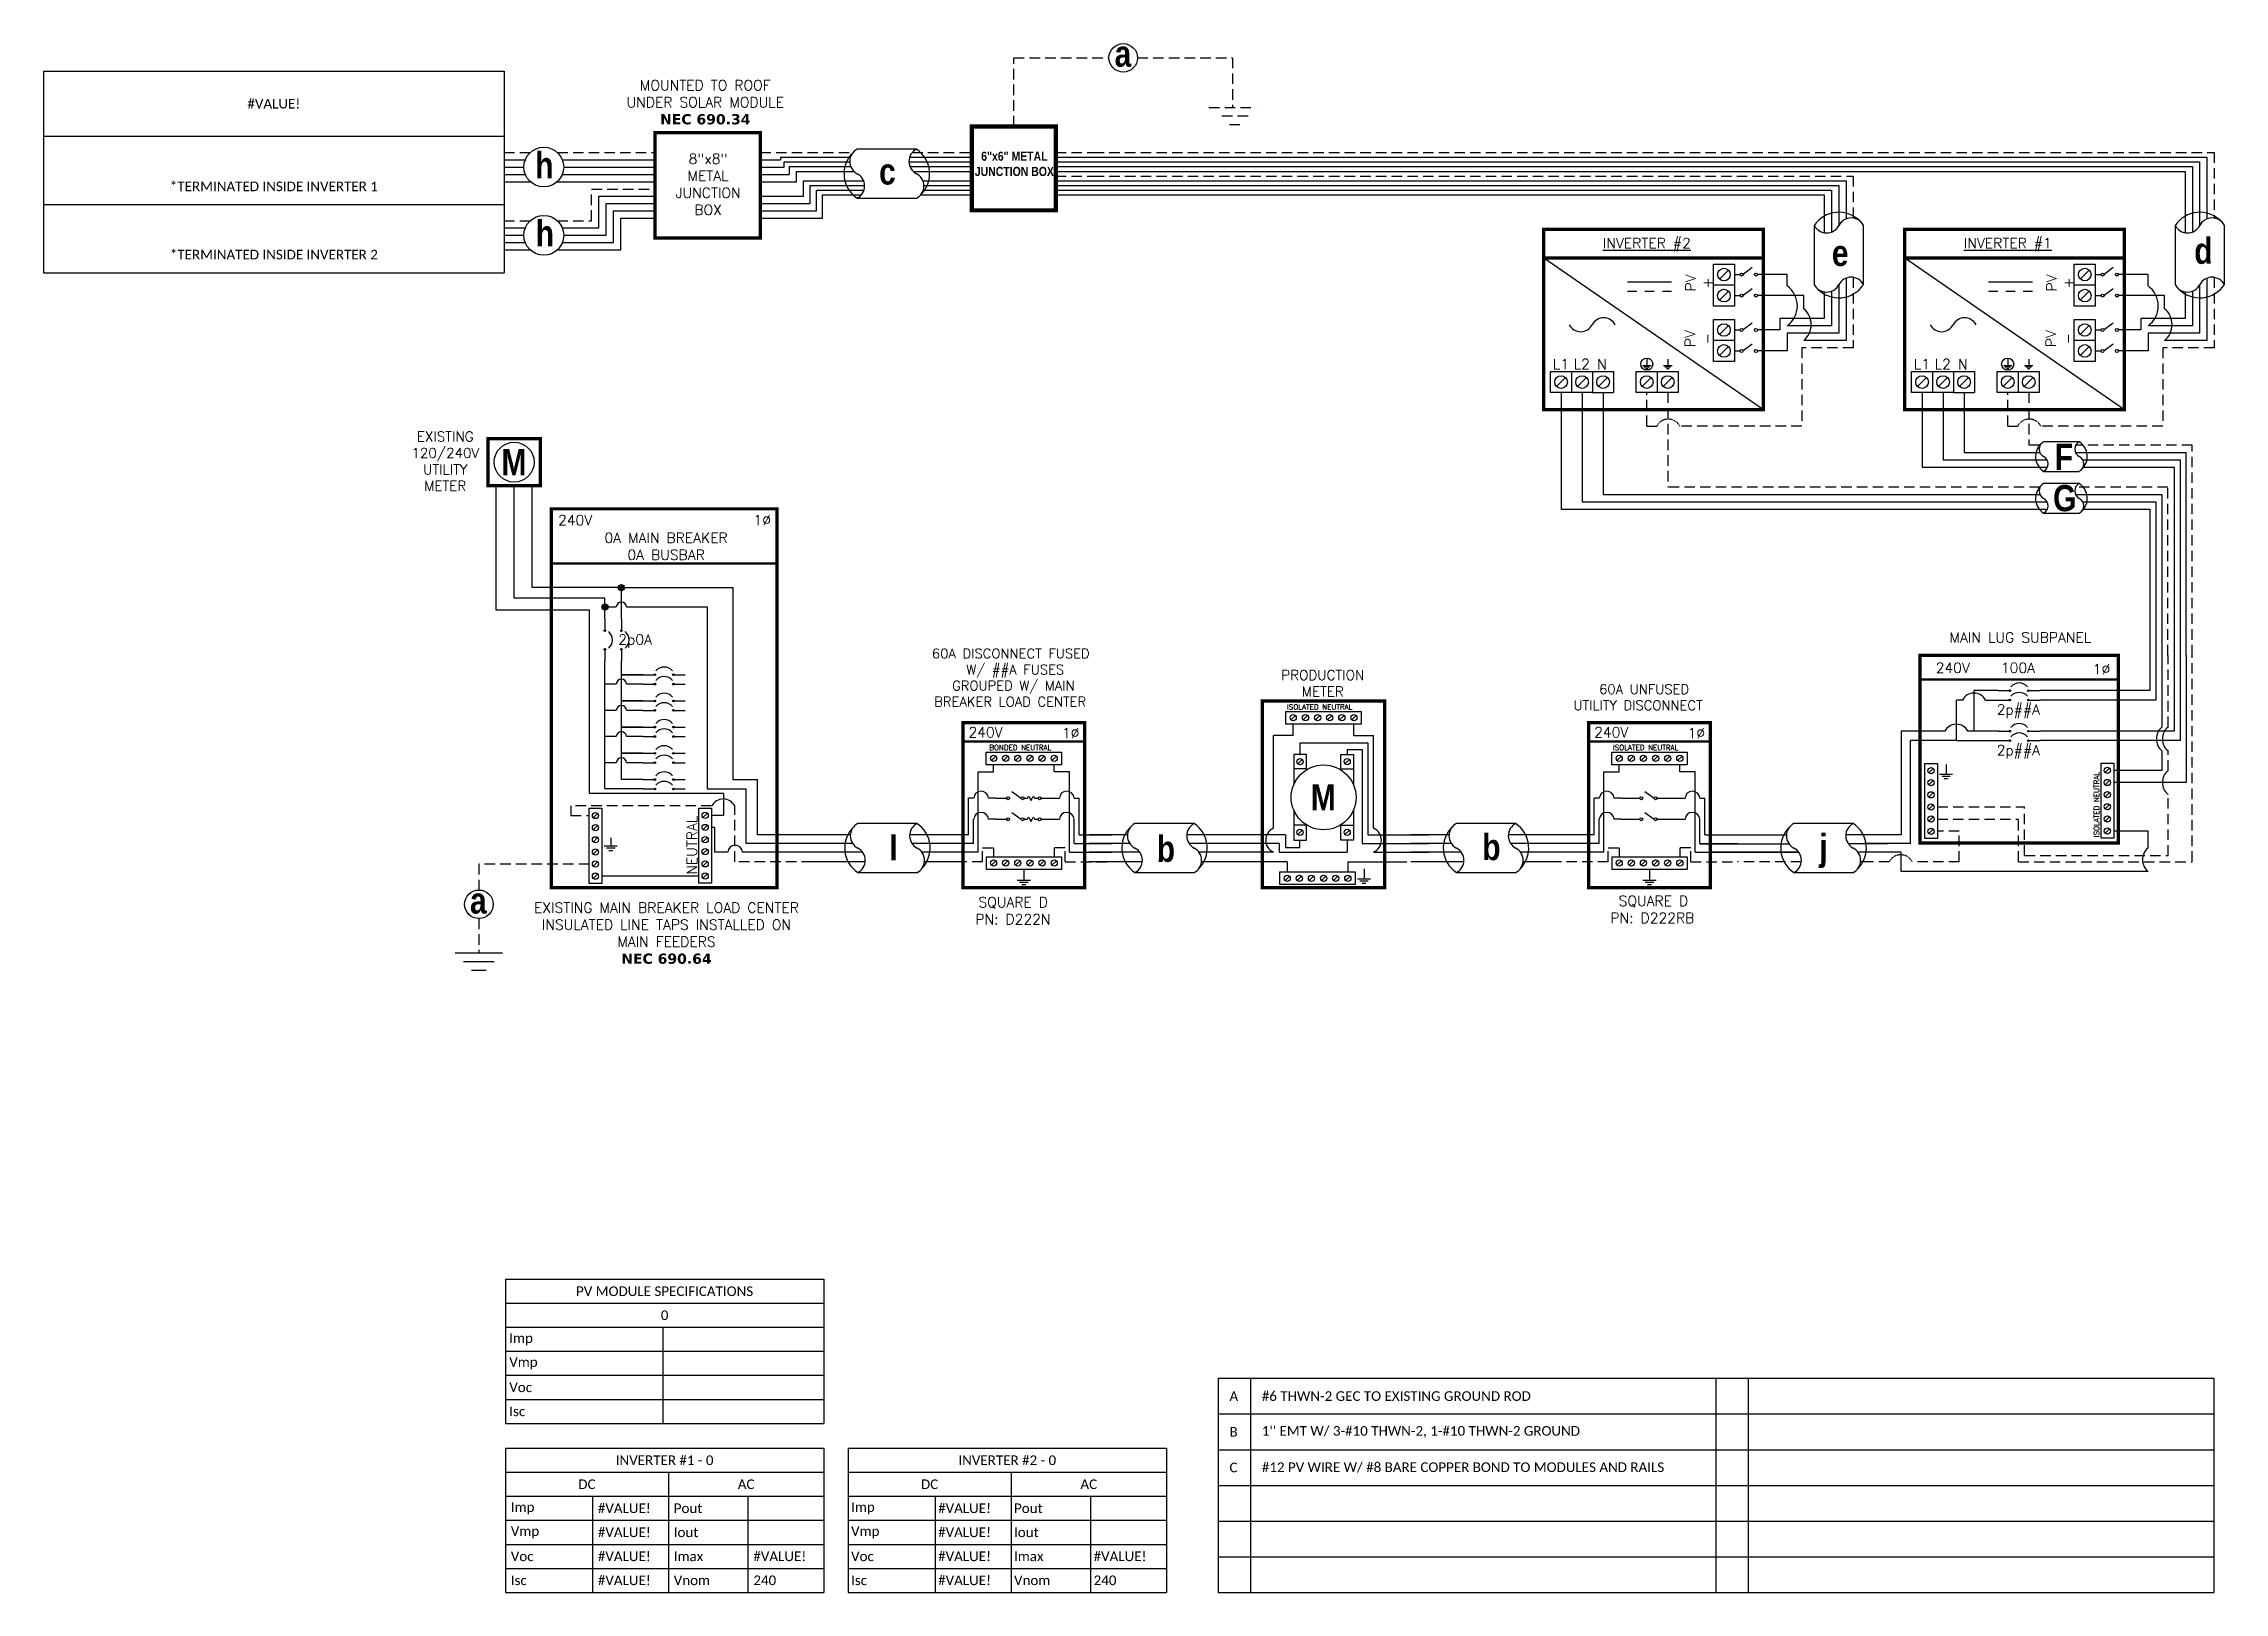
# Model space of a CAD drawing. Header units: feet. Extents: x 8713 to 9495, y 21606 to 22162.
import ezdxf

# ---------------------------------------------------------------- set-up
doc = ezdxf.new("R2010")
doc.units = ezdxf.units.FT
doc.header["$MEASUREMENT"] = 0
doc.linetypes.add('HIDDEN', pattern=[0.375, 0.25, -0.125])
for name, color, linetype in [('ONE LINE BLOCKS', 7, 'Continuous'), ('TABLES', 7, 'Continuous'), ('TEXT', 7, 'Continuous'), ('Z - TITLEBLOCK TXT', 7, 'Continuous')]:
    doc.layers.add(name, color=color, linetype=linetype)
doc.styles.add('ONE LINE TXT', font='techb___.ttf')
doc.styles.get("Standard").update_dxf_attribs({"font": 'simplex.shx'})

msp = doc.modelspace()

# ---------------------------------------------------------------- texts
at = {"layer": 'ONE LINE BLOCKS', "color": 1, "linetype": 'Continuous', "insert": (9060.99, 22123.24), "char_height": 3.2756, "width": 28.3929, "attachment_point": 2, "style": 'ONE LINE TXT'}
msp.add_mtext('6"x6" METAL JUNCTION BOX  ', dxfattribs=at)
at = {"layer": 'TABLES', "color": 1, "linetype": 'Continuous'}
for s, p in [('%%UINVERTER #2', (9272.04, 22088.59)), ('%%UINVERTER #1', (9401.48, 22088.59))]:
    msp.add_text(s, height=3.6576, dxfattribs=at).set_placement(p)
at = {"layer": 'TEXT', "color": 1, "attachment_point": 5}
for s, width, gutter_width, insert, char_height in [(' \\PMOUNTED TO ROOF \\PUNDER SOLAR MODULE\\P{\\fVerdana|b1|i0|c0|p34;NEC 690.34}', 70.2138, 7.17, (8950.14, 22143.97), 3.6576), ('8"x8" METAL JUNCTION BOX ', 0.4767, 7.17, (8951.16, 22111.53), 3.6576), ('L1', 0.1481, 0.75, (9256.99, 22047.01), 3.658), ('L2', 0.1481, 0.75, (9264.46, 22047.04), 3.658), ('N', 0.1481, 0.75, (9271.71, 22046.98), 3.66), ('L1', 0.1481, 0.75, (9386.43, 22047.01), 3.658), ('L2', 0.1481, 0.75, (9393.89, 22047.04), 3.658), ('N', 0.1481, 0.75, (9401.14, 22046.98), 3.66)]:
    msp.add_mtext_dynamic_manual_height_columns(s, width=width, gutter_width=gutter_width, heights=[0], dxfattribs=dict(at, insert=insert, char_height=char_height))
at = {"layer": 'TEXT', "color": 1, "char_height": 3.658, "attachment_point": 5, "rotation": 90}
for s, width, insert in [('PV +', 2.8378, (9306.52, 22076.14)), ('PV +', 2.8378, (9435.96, 22076.14)), ('PV -', 2.8013, (9306.3, 22056.16)), ('PV -', 2.8013, (9435.73, 22056.16))]:
    msp.add_mtext_dynamic_manual_height_columns(s, width=width, gutter_width=0.75, heights=[0], dxfattribs=dict(at, insert=insert))
at = {"layer": 'Z - TITLEBLOCK TXT', "color": 1, "linetype": 'Continuous', "char_height": 9.3833, "attachment_point": 1, "style": 'ONE LINE TXT'}
for s, insert in [('{\\W1;\\C256;a}', (9096.93, 22163.07)), ('{\\W1;\\C256;h}', (8889.15, 22123.09)), ('{\\W1;\\C256;c}', (9012.47, 22120.83)), ('{\\W1;\\C256;h}', (8889.35, 22098.62)), ('{\\W1;\\C256;d}', (9484.1, 22092.38)), ('{\\W1;\\C256;e}', (9354.13, 22091.59)), ('{\\W1;\\C256;F}', (9434.08, 22018.47)), ('{\\W1;\\C256;G}', (9433.46, 22003.65)), ('{\\W1;\\C256;I}', (9016.14, 21878.36)), ('{\\W1;\\C256;b}', (9112.05, 21877.86)), ('{\\W1;\\C256;b}', (9228.77, 21878.47)), ('{\\W1;\\C256;j}', (9349.63, 21878.47))]:
    msp.add_mtext_dynamic_manual_height_columns(s, width=0.1385, gutter_width=2.13, heights=[0], dxfattribs=dict(at, insert=insert))

# ---------------------------------------------------------------- blocks, each defined once
blk = doc.blocks.new('*T12')
at = {"layer": 'Z - TITLEBLOCK TXT', "color": 0, "lineweight": -2, "transparency": 16777216}
for p, q in [((0, 0), (165.11, 0)), ((0, 0), (0, -72.27)), ((165.11, 0), (165.11, -72.27)), ((0, -23.32), (165.11, -23.32)), ((0, -47.8), (165.11, -47.8)), ((0, -72.27), (165.11, -72.27))]:
    blk.add_line(p, q, dxfattribs=at)
at = {"layer": 'Z - TITLEBLOCK TXT', "color": 0, "linetype": 'Continuous', "transparency": 16777216, "char_height": 3.4544, "width": 156.9097, "attachment_point": 5}
for s, insert in [('{\\fCalibri|b0|i0|c0;#VALUE!', (82.56, -11.66)), ('{\\fCalibri|b0|i0|c0;^J^J*TERMINATED INSIDE INVERTER 1', (82.56, -35.56)), ('{\\fCalibri|b0|i0|c0;^J^J*TERMINATED INSIDE INVERTER 2', (82.56, -60.03))]:
    blk.add_mtext(s, dxfattribs=dict(at, insert=insert))
blk = doc.blocks.new('*U11')
at = {"layer": 'ONE LINE BLOCKS', "linetype": 'Continuous'}
h = blk.add_hatch(color=1, dxfattribs=at)
h.dxf.hatch_style = 1
edge = h.paths.add_edge_path()
edge.add_arc((52.27, 61.39), 0.291, 0, 360)
h = blk.add_hatch(color=1, dxfattribs=at)
h.dxf.hatch_style = 1
edge = h.paths.add_edge_path()
edge.add_arc((52.27, 58.01), 0.291, 0, 360)
h = blk.add_hatch(color=1, dxfattribs=at)
h.dxf.hatch_style = 1
edge = h.paths.add_edge_path()
edge.add_arc((58.94, 61.39), 0.291, 0, 360)
h = blk.add_hatch(color=1, dxfattribs=at)
h.dxf.hatch_style = 1
edge = h.paths.add_edge_path()
edge.add_arc((58.94, 58.01), 0.291, 0, 360)
h = blk.add_hatch(color=1, dxfattribs=at)
h.dxf.hatch_style = 1
edge = h.paths.add_edge_path()
edge.add_arc((52.27, 46.83), 0.291, 0, 360)
h = blk.add_hatch(color=1, dxfattribs=at)
h.dxf.hatch_style = 1
edge = h.paths.add_edge_path()
edge.add_arc((58.94, 46.83), 0.291, 0, 360)
h = blk.add_hatch(color=1, dxfattribs=at)
h.dxf.hatch_style = 1
edge = h.paths.add_edge_path()
edge.add_arc((52.27, 43.45), 0.291, 0, 360)
h = blk.add_hatch(color=1, dxfattribs=at)
h.dxf.hatch_style = 1
edge = h.paths.add_edge_path()
edge.add_arc((58.94, 43.45), 0.291, 0, 360)
at = {"color": 7, "linetype": 'Continuous'}
for p, q in [((102.48, 74.03), (102.48, 61.39)), ((111.18, 74.03), (111.18, 46.83)), ((48.07, 61.39), (39.41, 61.39)), ((39.41, 61.39), (39.41, 46.83)), ((102.48, 61.39), (63.14, 61.39)), ((29, 46.83), (13.32, 46.83)), ((13.32, 46.83), (13.32, 9.66)), ((48.07, 46.83), (37.24, 46.83)), ((111.18, 46.83), (63.14, 46.83)), ((13.32, 9.66), (0, 9.66))]:
    blk.add_line(p, q, dxfattribs=at)
at = {"color": 10, "linetype": 'Continuous'}
for p, q in [((104.66, 74.03), (104.66, 58.01)), ((113.36, 74.03), (113.36, 43.45)), ((33.12, 43.45), (33.12, 58.01)), ((35.29, 58.01), (33.12, 58.01)), ((43.53, 58.01), (48.07, 58.01)), ((104.66, 58.01), (63.14, 58.01)), ((33.12, 43.45), (16.61, 43.45)), ((16.61, 6.49), (16.61, 43.45)), ((33.12, 43.45), (48.07, 43.45)), ((113.36, 43.45), (63.14, 43.45)), ((16.61, 6.49), (0, 6.49))]:
    blk.add_line(p, q, dxfattribs=at)
at = {"color": 253, "linetype": 'Continuous'}
for p, q in [((106.83, 74.03), (106.83, 48.32)), ((115.53, 74.03), (115.53, 28.42)), ((106.83, 39.76), (106.83, 32.77)), ((106.83, 32.77), (89.53, 32.77)), ((115.53, 28.42), (89.53, 28.42)), ((101.87, 11.02), (89.53, 11.02)), ((101.87, 5), (101.87, 11.02)), ((13.32, 3.45), (0, 3.45)), ((13.32, -3.56), (13.32, 3.45)), ((101.87, -3.56), (13.32, -3.56))]:
    blk.add_line(p, q, dxfattribs=at)
at = {"color": 10, "linetype": 'Continuous'}
blk.add_arc((39.41, 55.85), 4.65, 27.66392, 152.33608, dxfattribs=at)
at = {"color": 7, "linetype": 'Continuous'}
blk.add_arc((33.12, 44.67), 4.65, 27.66392, 152.33608, dxfattribs=at)
at = {"color": 253, "linetype": 'Continuous'}
for centre in [(110.41, 44.04), (105.44, 0.72)]:
    blk.add_arc(centre, 5.58, 129.92155, 230.07845, dxfattribs=at)
at = {"layer": 'ONE LINE BLOCKS', "lineweight": 50}
blk.add_line((20.02, 65.33), (91.19, 65.33), dxfattribs=at)
at = {"layer": 'ONE LINE BLOCKS', "lineweight": 50, "const_width": 1.19}
blk.add_lwpolyline([(20.02, 6.67), (20.02, 74.03), (91.19, 74.03), (91.19, 6.67)], close=True, dxfattribs=at)
at = {"layer": 'TEXT', "color": 92, "linetype": 'HIDDEN', "ltscale": 15}
for p, q in [((109.01, 48.32), (109.01, 74.03)), ((117.71, 0), (117.71, 74.03)), ((109.01, 32.7), (109.01, 39.76)), ((109.01, 2.18), (109.01, 24.14)), ((26.29, 19.65), (57.58, 19.65)), ((57.58, 2.18), (57.58, 19.65)), ((26.29, 15.3), (55.38, 15.3)), ((34.13, 10.94), (26.29, 10.94)), ((34.13, 0), (34.13, 10.94)), ((55.38, 0), (55.38, 15.3)), ((9.01, 0), (0, 0)), ((34.13, 0), (17.25, 0)), ((55.38, 0), (117.71, 0)), ((57.58, 2.18), (109.01, 2.18))]:
    blk.add_line(p, q, dxfattribs=at)
at = {"layer": 'TEXT', "color": 92, "linetype": 'HIDDEN', "flags": 128}
for points in [[(27.06, 31.42), (31.74, 31.42)], [(29.4, 34.92), (29.4, 31.42)], [(30.93, 30.55), (27.87, 30.55)], [(30.12, 29.68), (28.68, 29.68)]]:
    blk.add_lwpolyline(points, dxfattribs=at)
at = {"layer": 'TEXT', "color": 92, "linetype": 'Continuous', "ltscale": 4}
for centre in [(112.48, 44.04), (112.48, 28.42)]:
    blk.add_arc(centre, 5.51, 129.05896, 230.94104, dxfattribs=at)
at = {"layer": 'TEXT', "color": 92, "linetype": 'HIDDEN', "ltscale": 0.3}
blk.add_arc((13.13, -2.16), 4.65, 27.66392, 152.33608, dxfattribs=at)
at = {"layer": 'Z - TITLEBLOCK TXT', "color": 1, "linetype": 'Continuous'}
for p, q in [((21.75, 8.35), (21.75, 35.29)), ((21.75, 35.29), (26.29, 35.29)), ((26.29, 35.29), (26.29, 8.35)), ((84.99, 8.42), (84.99, 35.37)), ((84.99, 35.37), (89.53, 35.37)), ((89.53, 35.37), (89.53, 8.42)), ((26.29, 8.35), (21.75, 8.35)), ((89.53, 8.42), (84.99, 8.42))]:
    blk.add_line(p, q, dxfattribs=at)
at = {"layer": 'Z - TITLEBLOCK TXT', "color": 4, "linetype": 'Continuous'}
for p, q in [((24.81, 33.48), (23.24, 31.91)), ((88.04, 33.56), (86.47, 31.98)), ((24.81, 29.13), (23.24, 27.56)), ((24.81, 24.78), (23.24, 23.21)), ((88.04, 29.2), (86.47, 27.63)), ((88.04, 24.85), (86.47, 23.28)), ((24.81, 20.43), (23.24, 18.86)), ((24.81, 16.08), (23.24, 14.51)), ((88.04, 20.5), (86.47, 18.93)), ((88.04, 16.15), (86.47, 14.58)), ((24.81, 11.73), (23.24, 10.16)), ((88.04, 11.8), (86.47, 10.23))]:
    blk.add_line(p, q, dxfattribs=at)
at = {"layer": 'Z - TITLEBLOCK TXT', "color": 1, "linetype": 'Continuous', "flags": 128}
for points in [[(48.07, 61.39), (52.27, 61.39)], [(48.07, 61.39), (52.27, 61.39)], [(48.07, 58.01), (52.27, 58.01)], [(48.07, 58.01), (52.27, 58.01)], [(58.94, 61.39), (63.14, 61.39)], [(58.94, 58.01), (63.14, 58.01)], [(48.07, 46.83), (52.27, 46.83)], [(48.07, 46.83), (52.27, 46.83)], [(48.07, 43.45), (52.27, 43.45)], [(48.07, 43.45), (52.27, 43.45)], [(58.94, 46.83), (63.14, 46.83)], [(58.94, 43.45), (63.14, 43.45)]]:
    blk.add_lwpolyline(points, dxfattribs=at)
at = {"layer": 'Z - TITLEBLOCK TXT', "color": 1, "linetype": 'Continuous'}
for centre in [(52.27, 61.39), (52.27, 58.01), (58.94, 61.39), (58.94, 58.01), (52.27, 46.83), (58.94, 46.83), (52.27, 43.45), (58.94, 43.45)]:
    blk.add_circle(centre, 0.291, dxfattribs=at)
at = {"layer": 'Z - TITLEBLOCK TXT', "color": 4, "linetype": 'Continuous'}
for centre in [(24.02, 32.7), (87.26, 32.77), (24.02, 28.35), (24.02, 24), (87.26, 28.42), (87.26, 24.07), (24.02, 19.65), (24.02, 15.3), (87.26, 19.72), (87.26, 15.37), (24.02, 10.94), (87.26, 11.02)]:
    blk.add_circle(centre, 1.11, dxfattribs=at)
at = {"layer": 'Z - TITLEBLOCK TXT', "color": 1, "linetype": 'Continuous'}
for centre in [(55.6, 60.19), (55.6, 56.81), (55.6, 45.63), (55.6, 42.25)]:
    blk.add_arc(centre, 3.93, 40.3392, 139.6608, dxfattribs=at)
at = {"layer": 'TABLES', "color": 1, "linetype": 'Continuous'}
for p in [(47.57, 52.77), (47.57, 38.21)]:
    blk.add_text('2p##A', height=3.658, dxfattribs=at).set_placement(p)
at = {"layer": 'TABLES', "color": 4, "linetype": 'Continuous'}
blk.add_text('ISOLATED NEUTRAL', height=1.8743, rotation=90, dxfattribs=at).set_placement((84.33, 8.78))
at = {"layer": 'TEXT', "color": 1, "attachment_point": 5}
for s, width, gutter_width, insert, char_height in [('MAIN LUG SUBPANEL ', 62.3984, 7.17, (56.06, 80.46), 3.6576), ('240V', 0.1481, 0.75, (31.81, 69.58), 3.658), ('100A', 0.1481, 0.75, (55.19, 69.58), 3.658), ('1∅', 0.1481, 0.75, (85.17, 69.07), 3.658)]:
    blk.add_mtext_dynamic_manual_height_columns(s, width=width, gutter_width=gutter_width, heights=[0], dxfattribs=dict(at, insert=insert, char_height=char_height))
blk = doc.blocks.new('M_METER PAN')
at = {"color": 253, "linetype": 'Continuous'}
for p, q in [((4.73, 8.02), (4.73, 8.75)), ((8.59, 8.02), (8.59, 8.75)), ((4.73, 8.02), (3.48, 8.02)), ((3.48, 2.14), (3.48, 8.02)), ((8.59, 8.02), (9.84, 8.02)), ((9.84, 2.14), (9.84, 8.02)), ((3.48, 0.61), (0, 0.61)), ((9.84, 0.61), (13.32, 0.61))]:
    blk.add_line(p, q, dxfattribs=at)
at = {"color": 7, "linetype": 'Continuous'}
for p, q in [((5.16, 7.56), (5.16, 6.82)), ((5.16, 7.56), (9.47, 7.56)), ((9.47, 7.56), (9.47, 1.71)), ((4.25, 1.71), (0, 1.71)), ((4.25, 1.71), (4.25, 0.9)), ((9.47, 1.71), (13.32, 1.71)), ((4.25, 0.9), (5.16, 0.9)), ((5.16, 0.9), (5.16, 1.37))]:
    blk.add_line(p, q, dxfattribs=at)
at = {"color": 10, "linetype": 'Continuous'}
for p, q in [((8.16, 7.14), (8.16, 6.82)), ((8.16, 7.14), (9.12, 7.14)), ((9.12, 7.14), (9.12, 1.15)), ((3.83, 1.15), (0, 1.15)), ((3.83, 1.15), (3.83, 0.61)), ((3.83, 0.61), (8.16, 0.61)), ((8.16, 1.37), (8.16, 0.61)), ((9.12, 1.15), (13.32, 1.15))]:
    blk.add_line(p, q, dxfattribs=at)
at = {"color": 1, "linetype": 'Continuous'}
for p, q in [((5.57, 5.9), (4.76, 5.9)), ((7.76, 5.9), (8.56, 5.9)), ((5.57, 2.33), (4.76, 2.33)), ((7.76, 2.33), (8.56, 2.33))]:
    blk.add_line(p, q, dxfattribs=at)
at = {"color": 253, "linetype": 'Continuous'}
for centre, start, end in [((3.82, 1.37), 113.9997, 246.0003), ((9.5, 1.37), 293.9997, 66.0003)]:
    blk.add_arc(centre, 0.835, start, end, dxfattribs=at)
at = {"layer": 'ONE LINE BLOCKS', "lineweight": 50, "const_width": 0.21}
blk.add_lwpolyline([(2.77, -1.65), (2.77, 10.22), (10.55, 10.22), (10.55, -1.65)], close=True, dxfattribs=at)
at = {"layer": 'TEXT', "color": 92, "linetype": 'HIDDEN', "ltscale": 15}
for p, q in [((4.35, 0), (0, 0)), ((4.35, 0), (4.35, -0.65)), ((8.2, 0), (8.2, -0.65)), ((8.2, 0), (13.32, 0))]:
    blk.add_line(p, q, dxfattribs=at)
at = {"layer": 'TEXT', "color": 92, "linetype": 'Continuous', "flags": 128}
for points in [[(8.81, -1.08), (9.64, -1.08)], [(9.5, -1.23), (8.96, -1.23)], [(9.35, -1.38), (9.1, -1.38)], [(9.23, -0.46), (9.23, -1.08)]]:
    blk.add_lwpolyline(points, dxfattribs=at)
at = {"layer": 'TEXT', "linetype": 'Continuous'}
blk.add_circle((6.66, 4.09), 2.06, dxfattribs=at)
at = {"layer": 'Z - TITLEBLOCK TXT', "color": 1, "linetype": 'Continuous'}
for p, q in [((4.27, 8.75), (4.27, 9.55)), ((4.27, 9.55), (9.05, 9.55)), ((9.05, 8.75), (4.27, 8.75)), ((9.05, 9.55), (9.05, 8.75)), ((4.76, 6.82), (4.76, 4.89)), ((5.57, 6.82), (4.76, 6.82)), ((5.57, 5.84), (5.57, 6.82)), ((7.76, 5.84), (7.76, 6.82)), ((7.76, 6.82), (8.56, 6.82)), ((8.56, 6.82), (8.56, 4.89)), ((4.76, 3.3), (4.76, 1.37)), ((8.56, 3.3), (8.56, 1.37)), ((5.57, 1.37), (5.57, 2.35)), ((7.76, 1.37), (7.76, 2.35)), ((4.76, 1.37), (5.57, 1.37)), ((8.56, 1.37), (7.76, 1.37)), ((3.89, -1.45), (3.89, -0.65)), ((3.89, -0.65), (8.66, -0.65)), ((8.66, -0.65), (8.66, -1.45)), ((8.66, -1.45), (3.89, -1.45))]:
    blk.add_line(p, q, dxfattribs=at)
at = {"layer": 'Z - TITLEBLOCK TXT', "color": 4, "linetype": 'Continuous'}
for p, q in [((4.87, 9.29), (4.6, 9.01)), ((5.64, 9.29), (5.37, 9.01)), ((6.42, 9.29), (6.14, 9.01)), ((7.19, 9.29), (6.91, 9.01)), ((7.96, 9.29), (7.68, 9.01)), ((8.73, 9.29), (8.45, 9.01)), ((5.3, 6.5), (5.02, 6.22)), ((8.3, 6.5), (8.02, 6.22)), ((5.3, 2.01), (5.02, 1.73)), ((8.3, 2.01), (8.02, 1.73)), ((4.49, -0.91), (4.21, -1.19)), ((5.26, -0.91), (4.98, -1.19)), ((6.03, -0.91), (5.75, -1.19)), ((6.8, -0.91), (6.52, -1.19)), ((7.57, -0.91), (7.29, -1.19)), ((8.34, -0.91), (8.06, -1.19))]:
    blk.add_line(p, q, dxfattribs=at)
for centre in [(4.73, 9.15), (5.51, 9.15), (6.28, 9.15), (7.05, 9.15), (7.82, 9.15), (8.59, 9.15), (5.16, 6.36), (8.16, 6.36), (5.16, 1.87), (8.16, 1.87), (4.35, -1.05), (5.12, -1.05), (5.89, -1.05), (6.66, -1.05), (7.43, -1.05), (8.2, -1.05)]:
    blk.add_circle(centre, 0.197, dxfattribs=at)
at = {"layer": 'TABLES', "color": 4, "linetype": 'Continuous'}
blk.add_text('ISOLATED NEUTRAL', height=0.3321, dxfattribs=at).set_placement((4.34, 9.67))
at = {"layer": 'TEXT', "color": 1, "insert": (6.61, 11.34), "char_height": 0.6278, "attachment_point": 5}
blk.add_mtext_dynamic_manual_height_columns('PRODUCTION METER', width=1.3203, gutter_width=7.17, heights=[0], dxfattribs=at)
at = {"layer": 'Z - TITLEBLOCK TXT', "color": 253, "linetype": 'Continuous', "style": 'ONE LINE TXT'}
blk.add_text('M', height=1.66, dxfattribs=at).set_placement((5.85, 3.26))
blk = doc.blocks.new('*U9')
at = {"color": 0}
blk.add_blockref('M_METER PAN', (0, 0), dxfattribs=at)
blk = doc.blocks.new('M_MAIN DISCO')
at = {"color": 253, "linetype": 'Continuous'}
for p, q in [((-47.96, 3.45), (-47.96, 32.21)), ((-47.96, 32.21), (-42.47, 32.21)), ((-42.47, 32.21), (-42.47, 34.82)), ((-20.72, 32.21), (-20.72, 34.82)), ((-15.23, 32.21), (-20.72, 32.21)), ((-15.23, 3.45), (-15.23, 32.21)), ((-47.96, 3.45), (-63.19, 3.45)), ((-15.23, 3.45), (0, 3.45))]:
    blk.add_line(p, q, dxfattribs=at)
at = {"color": 7, "linetype": 'Continuous'}
for p, q in [((-51.46, 9.66), (-51.46, 22.77)), ((-49.6, 22.77), (-51.46, 22.77)), ((-41.69, 22.77), (-44.32, 22.77)), ((-21.5, 22.77), (-18.87, 22.77)), ((-13.59, 22.77), (-11.73, 22.77)), ((-11.73, 9.66), (-11.73, 22.77)), ((-51.46, 9.66), (-63.19, 9.66)), ((-11.73, 9.66), (0, 9.66))]:
    blk.add_line(p, q, dxfattribs=at)
at = {"color": 1, "linetype": 'Continuous'}
for p, q in [((-31.53, 22.77), (-30.29, 22.77)), ((-27.74, 22.77), (-26.5, 22.77)), ((-31.53, 15.24), (-30.29, 15.24)), ((-27.74, 15.24), (-26.5, 15.24))]:
    blk.add_line(p, q, dxfattribs=at)
at = {"color": 10, "linetype": 'Continuous'}
for p, q in [((-49.6, 6.49), (-49.6, 15.24)), ((-41.69, 15.24), (-44.32, 15.24)), ((-21.5, 15.24), (-18.87, 15.24)), ((-13.59, 6.49), (-13.59, 15.24)), ((-49.6, 6.49), (-63.19, 6.49)), ((-13.59, 6.49), (0, 6.49))]:
    blk.add_line(p, q, dxfattribs=at)
at = {"color": 7, "linetype": 'Continuous'}
for centre in [(-46.96, 22.62), (-16.23, 22.62)]:
    blk.add_arc(centre, 2.64, 3.28193, 176.71807, dxfattribs=at)
at = {"color": 10, "linetype": 'Continuous'}
for centre in [(-46.96, 15.08), (-16.23, 15.08)]:
    blk.add_arc(centre, 2.64, 3.28193, 176.71807, dxfattribs=at)
at = {"color": 1, "linetype": 'Continuous'}
for points in [[(-30.29, 22.77), (-29.92, 23.53), (-29.02, 22.01), (-28.19, 23.53), (-27.74, 22.77)], [(-30.29, 15.24), (-29.92, 16), (-29.02, 14.47), (-28.19, 16), (-27.74, 15.24)]]:
    blk.add_spline(points, degree=3, dxfattribs=at)
at = {"layer": 'ONE LINE BLOCKS', "lineweight": 50}
blk.add_line((-53.41, 43.1), (-9.8, 43.1), dxfattribs=at)
at = {"layer": 'ONE LINE BLOCKS', "lineweight": 50, "const_width": 1.19}
blk.add_lwpolyline([(-53.41, -9.3), (-53.41, 49.88), (-9.8, 49.88), (-9.8, -9.3)], close=True, dxfattribs=at)
at = {"layer": 'TEXT', "color": 92, "linetype": 'HIDDEN', "ltscale": 15}
for p, q in [((-46.38, 0), (-63.19, 0)), ((-46.38, 0), (-46.38, 4.94)), ((-46.38, 4.94), (-42.47, 4.94)), ((-42.47, 4.94), (-42.47, 1.8)), ((-16.81, 4.94), (-20.72, 4.94)), ((-20.72, 4.94), (-20.72, 1.8)), ((-16.81, 0), (-16.81, 4.94)), ((-16.81, 0), (0, 0))]:
    blk.add_line(p, q, dxfattribs=at)
at = {"layer": 'TEXT', "color": 92, "linetype": 'Continuous', "flags": 128}
for points in [[(-33.94, -6.57), (-29.25, -6.57)], [(-30.07, -7.44), (-33.13, -7.44)], [(-31.59, -3.07), (-31.6, -6.57)], [(-30.88, -8.3), (-32.31, -8.3)]]:
    blk.add_lwpolyline(points, dxfattribs=at)
at = {"layer": 'Z - TITLEBLOCK TXT', "color": 1, "linetype": 'Continuous'}
for p, q in [((-45.07, 34.82), (-45.07, 39.36)), ((-45.07, 39.36), (-18.12, 39.36)), ((-18.12, 39.36), (-18.12, 34.82)), ((-18.12, 34.82), (-45.07, 34.82)), ((-35.88, 25.22), (-32.61, 22.78)), ((-41.69, 22.77), (-37.77, 22.77)), ((-35.88, 17.69), (-32.61, 15.24)), ((-25.42, 22.77), (-21.5, 22.77)), ((-41.69, 15.24), (-37.77, 15.24)), ((-25.42, 15.23), (-21.5, 15.23)), ((-45.07, 1.8), (-18.12, 1.8)), ((-45.07, 1.8), (-45.07, -2.74)), ((-18.12, 1.8), (-18.12, -2.74)), ((-18.12, -2.74), (-45.07, -2.74))]:
    blk.add_line(p, q, dxfattribs=at)
at = {"layer": 'Z - TITLEBLOCK TXT', "color": 4, "linetype": 'Continuous'}
for p, q in [((-41.69, 37.87), (-43.26, 36.3)), ((-37.34, 37.87), (-38.91, 36.3)), ((-32.98, 37.87), (-34.56, 36.3)), ((-28.63, 37.87), (-30.21, 36.3)), ((-24.28, 37.87), (-25.86, 36.3)), ((-19.93, 37.87), (-21.51, 36.3)), ((-41.69, 0.32), (-43.26, -1.26)), ((-37.34, 0.32), (-38.91, -1.26)), ((-32.98, 0.32), (-34.56, -1.26)), ((-28.63, 0.32), (-30.21, -1.26)), ((-24.28, 0.32), (-25.86, -1.26)), ((-19.93, 0.32), (-21.51, -1.26))]:
    blk.add_line(p, q, dxfattribs=at)
for centre in [(-42.47, 37.09), (-38.12, 37.09), (-33.77, 37.09), (-29.42, 37.09), (-25.07, 37.09), (-20.72, 37.09), (-42.47, -0.47), (-38.12, -0.47), (-33.77, -0.47), (-29.42, -0.47), (-25.07, -0.47), (-20.72, -0.47)]:
    blk.add_circle(centre, 1.11, dxfattribs=at)
at = {"layer": 'Z - TITLEBLOCK TXT', "color": 1, "linetype": 'Continuous'}
for centre in [(-37.23, 22.77), (-37.23, 15.24), (-32.07, 22.77), (-32.07, 15.24), (-25.96, 22.77), (-25.96, 15.23)]:
    blk.add_circle(centre, 0.541, dxfattribs=at)
at = {"layer": 'TABLES', "color": 4, "linetype": 'Continuous'}
blk.add_text('BONDED NEUTRAL', height=1.8743, dxfattribs=at).set_placement((-43.99, 40.01))
at = {"layer": 'TEXT', "color": 1}
for s, width, gutter_width, heights, insert, char_height, attachment_point in [('\\A1;\\pi4.1167;60A DISCONNECT FUSED \\P\\pi16.454;W/ ##A FUSES\\P\\pi11.355;GROUPED W/ MAIN \\P\\pi4.9392;BREAKER LOAD CENTER', 71.8931, 92.23, [24.13], (-68.68, 76.43), 3.4544, 1), ('240V', 0.1481, 0.75, [0], (-45.35, 46.44), 3.658, 5), ('1∅', 0.1481, 0.75, [0], (-14.78, 46.14), 3.658, 5), ('\\A1;\\pi3.6942,t21.982;SQUARE D\\P\\pi2.5621,t20.85;PN: D222N', 35.0816, 28.88, [13.54], (-51.57, -12.71), 3.6576, 1)]:
    blk.add_mtext_dynamic_manual_height_columns(s, width=width, gutter_width=gutter_width, heights=heights, dxfattribs=dict(at, insert=insert, char_height=char_height, attachment_point=attachment_point))
blk = doc.blocks.new('*U7')
at = {"color": 7, "linetype": 'Continuous'}
for p, q in [((2.44, 1.71), (0, 1.71)), ((6.67, 2.43), (2.91, 2.43)), ((9.57, 1.71), (6.2, 1.71)), ((2.91, -0.69), (6.67, -0.69))]:
    blk.add_line(p, q, dxfattribs=at)
at = {"color": 10, "linetype": 'Continuous'}
for p, q in [((2.59, 1.15), (0, 1.15)), ((9.57, 1.15), (6.35, 1.15))]:
    blk.add_line(p, q, dxfattribs=at)
at = {"color": 253, "linetype": 'Continuous'}
for p, q in [((3.21, 0.61), (0, 0.61)), ((9.57, 0.61), (6.97, 0.61))]:
    blk.add_line(p, q, dxfattribs=at)
at = {"color": 7, "linetype": 'Continuous'}
for centre, start, end in [((3.94, 0.87), 133.9732, 236.4265), ((5.63, 0.87), 313.9732, 56.4265)]:
    blk.add_arc(centre, 1.87, start, end, dxfattribs=at)
at = {"layer": 'TEXT', "color": 92, "linetype": 'HIDDEN', "ltscale": 15}
for p, q in [((3.37, 0), (0, 0)), ((9.57, 0), (7.14, 0))]:
    blk.add_line(p, q, dxfattribs=at)
at = {"layer": 'Z - TITLEBLOCK TXT', "linetype": 'Continuous'}
for centre, start, end in [((3.31, 1.65), 117.6639, 242.3361), ((7.08, 1.65), 117.6639, 242.3361), ((2.5, 0.09), 297.6639, 62.3361), ((6.26, 0.09), 297.6639, 62.3361)]:
    blk.add_arc(centre, 0.882, start, end, dxfattribs=at)
blk = doc.blocks.new('*T13')
at = {"layer": 'Z - TITLEBLOCK TXT', "color": 0, "lineweight": -2, "transparency": 16777216}
for p, q in [((0, 0), (114.19, 0)), ((0, 0), (0, -51.7)), ((114.19, 0), (114.19, -51.7)), ((0, -8.62), (114.19, -8.62)), ((58.43, -8.62), (58.43, -51.7)), ((0, -17.23), (114.19, -17.23)), ((31.22, -17.23), (31.22, -51.7)), ((86.98, -17.23), (86.98, -51.7)), ((0, -25.85), (114.19, -25.85)), ((0, -34.47), (114.19, -34.47)), ((0, -43.08), (114.19, -43.08)), ((0, -51.7), (114.19, -51.7))]:
    blk.add_line(p, q, dxfattribs=at)
at = {"layer": 'Z - TITLEBLOCK TXT', "color": 0, "linetype": 'Continuous', "transparency": 16777216, "char_height": 3.4544}
for s, insert, width, attachment_point in [('{\\fCalibri|b0|i0|c0;INVERTER #1 - 0', (57.09, -4.31), 110.3293, 5), ('{\\fCalibri|b0|i0|c0;DC', (29.22, -12.93), 54.5755, 5), ('{\\fCalibri|b0|i0|c0;AC', (86.31, -12.93), 51.8976, 5), ('{\\fCalibri|b0|i0|c0;Imp', (1.93, -21.54), 27.3681, 4), ('{\\fCalibri|b0|i0|c0;#VALUE!', (33.15, -21.54), 23.3513, 4), ('{\\fCalibri|b0|i0|c0;Pout', (60.36, -21.54), 24.6902, 4), ('{\\fCalibri|b0|i0|c0;', (88.91, -21.54), 23.3513, 4), ('{\\fCalibri|b0|i0|c0;Vmp', (1.93, -30.16), 27.3681, 4), ('{\\fCalibri|b0|i0|c0;#VALUE!', (33.15, -30.16), 23.3513, 4), ('{\\fCalibri|b0|i0|c0;Iout', (60.36, -30.16), 24.6902, 4), ('{\\fCalibri|b0|i0|c0;', (88.91, -30.16), 23.3513, 4), ('{\\fCalibri|b0|i0|c0;Voc', (1.93, -38.78), 27.3681, 4), ('{\\fCalibri|b0|i0|c0;#VALUE!', (33.15, -38.78), 23.3513, 4), ('{\\fCalibri|b0|i0|c0;Imax', (60.36, -38.78), 24.6902, 4), ('{\\fCalibri|b0|i0|c0;#VALUE!', (88.91, -38.78), 23.3513, 4), ('{\\fCalibri|b0|i0|c0;Isc', (1.93, -47.39), 27.3681, 4), ('{\\fCalibri|b0|i0|c0;#VALUE!', (33.15, -47.39), 23.3513, 4), ('{\\fCalibri|b0|i0|c0;Vnom', (60.36, -47.39), 24.6902, 4), ('{\\fCalibri|b0|i0|c0;240', (88.91, -47.39), 23.3513, 4)]:
    blk.add_mtext(s, dxfattribs=dict(at, insert=insert, width=width, attachment_point=attachment_point))
blk = doc.blocks.new('*T14')
at = {"layer": 'Z - TITLEBLOCK TXT', "color": 0, "lineweight": -2, "transparency": 16777216}
for p, q in [((0, 0), (114.19, 0)), ((0, 0), (0, -51.7)), ((114.19, 0), (114.19, -51.7)), ((0, -8.62), (114.19, -8.62)), ((58.43, -8.62), (58.43, -51.7)), ((0, -17.23), (114.19, -17.23)), ((31.22, -17.23), (31.22, -51.7)), ((86.98, -17.23), (86.98, -51.7)), ((0, -25.85), (114.19, -25.85)), ((0, -34.47), (114.19, -34.47)), ((0, -43.08), (114.19, -43.08)), ((0, -51.7), (114.19, -51.7))]:
    blk.add_line(p, q, dxfattribs=at)
at = {"layer": 'Z - TITLEBLOCK TXT', "color": 0, "linetype": 'Continuous', "transparency": 16777216, "char_height": 3.4544}
for s, insert, width, attachment_point in [('{\\fCalibri|b0|i0|c0;INVERTER #2 - 0', (57.09, -4.31), 112.0547, 5), ('{\\fCalibri|b0|i0|c0;DC', (29.22, -12.93), 56.3009, 5), ('{\\fCalibri|b0|i0|c0;AC', (86.31, -12.93), 53.623, 5), ('{\\fCalibri|b0|i0|c0;Imp', (1.07, -21.54), 29.0935, 4), ('{\\fCalibri|b0|i0|c0;#VALUE!', (32.29, -21.54), 25.0767, 4), ('{\\fCalibri|b0|i0|c0;Pout', (59.5, -21.54), 26.4156, 4), ('{\\fCalibri|b0|i0|c0;', (88.04, -21.54), 25.0767, 4), ('{\\fCalibri|b0|i0|c0;Vmp', (1.07, -30.16), 29.0935, 4), ('{\\fCalibri|b0|i0|c0;#VALUE!', (32.29, -30.16), 25.0767, 4), ('{\\fCalibri|b0|i0|c0;Iout', (59.5, -30.16), 26.4156, 4), ('{\\fCalibri|b0|i0|c0;', (88.04, -30.16), 25.0767, 4), ('{\\fCalibri|b0|i0|c0;Voc', (1.07, -38.78), 29.0935, 4), ('{\\fCalibri|b0|i0|c0;#VALUE!', (32.29, -38.78), 25.0767, 4), ('{\\fCalibri|b0|i0|c0;Imax', (59.5, -38.78), 26.4156, 4), ('{\\fCalibri|b0|i0|c0;#VALUE!', (88.04, -38.78), 25.0767, 4), ('{\\fCalibri|b0|i0|c0;Isc', (1.07, -47.39), 29.0935, 4), ('{\\fCalibri|b0|i0|c0;#VALUE!', (32.29, -47.39), 25.0767, 4), ('{\\fCalibri|b0|i0|c0;Vnom', (59.5, -47.39), 26.4156, 4), ('{\\fCalibri|b0|i0|c0;240', (88.04, -47.39), 25.0767, 4)]:
    blk.add_mtext(s, dxfattribs=dict(at, insert=insert, width=width, attachment_point=attachment_point))
blk = doc.blocks.new('*T15')
at = {"layer": 'Z - TITLEBLOCK TXT', "color": 0, "lineweight": -2, "transparency": 16777216}
for p, q in [((0, 0), (114.19, 0)), ((0, 0), (0, -51.69)), ((114.19, 0), (114.19, -51.69)), ((0, -8.62), (114.19, -8.62)), ((0, -17.23), (114.19, -17.23)), ((56.41, -17.23), (56.41, -51.69)), ((0, -25.85), (114.19, -25.85)), ((0, -34.46), (114.19, -34.46)), ((0, -43.08), (114.19, -43.08)), ((0, -51.69), (114.19, -51.69))]:
    blk.add_line(p, q, dxfattribs=at)
at = {"layer": 'Z - TITLEBLOCK TXT', "color": 0, "linetype": 'Continuous', "transparency": 16777216, "char_height": 3.4544}
for s, insert, width, attachment_point in [('{\\fCalibri|b0|i0|c0;PV MODULE SPECIFICATIONS', (57.09, -4.31), 111.433, 5), ('{\\fCalibri|b0|i0|c0;0', (57.09, -12.92), 111.433, 5), ('{\\fCalibri|b0|i0|c0;Imp', (1.38, -21.54), 53.6551, 4), ('{\\fCalibri|b0|i0|c0;', (57.78, -21.54), 55.0254, 4), ('{\\fCalibri|b0|i0|c0;Vmp', (1.38, -30.15), 53.6551, 4), ('{\\fCalibri|b0|i0|c0;', (57.78, -30.15), 55.0254, 4), ('{\\fCalibri|b0|i0|c0;Voc', (1.38, -38.77), 53.6551, 4), ('{\\fCalibri|b0|i0|c0;', (57.78, -38.77), 55.0254, 4), ('{\\fCalibri|b0|i0|c0;Isc', (1.38, -47.39), 53.6551, 4), ('{\\fCalibri|b0|i0|c0;', (57.78, -47.39), 55.0254, 4)]:
    blk.add_mtext(s, dxfattribs=dict(at, insert=insert, width=width, attachment_point=attachment_point))
blk = doc.blocks.new('*T16')
at = {"linetype": 'ByBlock', "lineweight": -2, "transparency": 16777216}
for p, q in [((0, 0), (357.03, 0)), ((0, 0), (0, -76.8)), ((11.58, 0), (11.58, -76.8)), ((178.51, 0), (178.51, -76.8)), ((190.1, 0), (190.1, -76.8)), ((357.03, 0), (357.03, -76.8)), ((0, -12.8), (357.03, -12.8)), ((0, -25.61), (357.03, -25.61)), ((0, -38.41), (357.03, -38.41)), ((0, -51.22), (357.03, -51.22)), ((0, -64.02), (357.03, -64.02)), ((0, -76.8), (357.03, -76.8))]:
    blk.add_line(p, q, dxfattribs=at)
at = {"color": 0, "linetype": 'Continuous', "transparency": 16777216, "char_height": 3.4544, "attachment_point": 4}
for s, insert, width in [('{\\fCalibri|b0|i0|c0;A', (4.06, -6.4), 3.4544), ('{\\fCalibri|b0|i0|c0;#6 THWN-2 GEC TO EXISTING GROUND ROD', (15.65, -6.4), 158.8026), ('{\\fCalibri|b0|i0|c0;', (182.58, -6.4), 3.4544), ('{\\fCalibri|b0|i0|c0;', (194.16, -6.4), 158.8095), ('{\\fCalibri|b0|i0|c0;B', (4.06, -19.21), 3.4544), ("{\\fCalibri|b0|i0|c0;1'' EMT W/ 3-#10 THWN-2, 1-#10 THWN-2 GROUND", (15.65, -19.21), 158.8026), ('{\\fCalibri|b0|i0|c0;', (182.58, -19.21), 3.4544), ('{\\fCalibri|b0|i0|c0;', (194.16, -19.21), 158.8095), ('{\\fCalibri|b0|i0|c0;C', (4.06, -32.01), 3.4544), ('{\\fCalibri|b0|i0|c0;#12 PV WIRE W/ #8 BARE COPPER BOND TO MODULES AND RAILS', (15.65, -32.01), 158.8026), ('{\\fCalibri|b0|i0|c0;', (182.58, -32.01), 3.4544), ('{\\fCalibri|b0|i0|c0;', (194.16, -32.01), 158.8095), ('{\\fCalibri|b0|i0|c0;', (4.06, -44.82), 3.4544), ('{\\fCalibri|b0|i0|c0;', (15.65, -44.82), 158.8026), ('{\\fCalibri|b0|i0|c0;', (182.58, -44.82), 3.4544), ('{\\fCalibri|b0|i0|c0;', (194.16, -44.82), 158.8095), ('{\\fCalibri|b0|i0|c0;', (4.06, -57.62), 3.4544), ('{\\fCalibri|b0|i0|c0;', (15.65, -57.62), 158.8026), ('{\\fCalibri|b0|i0|c0;', (182.58, -57.62), 3.4544), ('{\\fCalibri|b0|i0|c0;', (194.16, -57.62), 158.8095), ('{\\fCalibri|b0|i0|c0;', (4.06, -70.41), 3.4544), ('{\\fCalibri|b0|i0|c0;', (15.65, -70.41), 158.8026), ('{\\fCalibri|b0|i0|c0;', (182.58, -70.41), 3.4544), ('{\\fCalibri|b0|i0|c0;', (194.16, -70.41), 158.8095)]:
    blk.add_mtext(s, dxfattribs=dict(at, insert=insert, width=width))
blk = doc.blocks.new('*U10')
at = {"layer": 'ONE LINE BLOCKS', "linetype": 'Continuous'}
h = blk.add_hatch(color=254, dxfattribs=at)
h.dxf.hatch_style = 1
edge = h.paths.add_edge_path()
edge.add_arc((-68.38, 98.34), 1.11, 0, 360)
h = blk.add_hatch(color=254, dxfattribs=at)
h.dxf.hatch_style = 1
edge = h.paths.add_edge_path()
edge.add_arc((-74.3, 91.39), 1.11, 0, 360)
h = blk.add_hatch(color=1, dxfattribs=at)
h.dxf.hatch_style = 1
edge = h.paths.add_edge_path()
edge.add_arc((-74.3, 82.89), 0.291, 0, 360)
h = blk.add_hatch(color=1, dxfattribs=at)
h.dxf.hatch_style = 1
edge = h.paths.add_edge_path()
edge.add_arc((-68.38, 82.89), 0.291, 0, 360)
h = blk.add_hatch(color=1, dxfattribs=at)
h.dxf.hatch_style = 1
edge = h.paths.add_edge_path()
edge.add_arc((-74.3, 76.21), 0.291, 0, 360)
h = blk.add_hatch(color=1, dxfattribs=at)
h.dxf.hatch_style = 1
edge = h.paths.add_edge_path()
edge.add_arc((-68.38, 76.21), 0.291, 0, 360)
h = blk.add_hatch(color=1, dxfattribs=at)
h.dxf.hatch_style = 1
edge = h.paths.add_edge_path()
edge.add_arc((-56.39, 67.09), 0.291, 0, 360)
h = blk.add_hatch(color=1, dxfattribs=at)
h.dxf.hatch_style = 1
edge = h.paths.add_edge_path()
edge.add_arc((-56.39, 63.72), 0.291, 0, 360)
h = blk.add_hatch(color=1, dxfattribs=at)
h.dxf.hatch_style = 1
edge = h.paths.add_edge_path()
edge.add_arc((-49.72, 67.09), 0.291, 0, 360)
h = blk.add_hatch(color=1, dxfattribs=at)
h.dxf.hatch_style = 1
edge = h.paths.add_edge_path()
edge.add_arc((-49.72, 63.72), 0.291, 0, 360)
h = blk.add_hatch(color=1, dxfattribs=at)
h.dxf.hatch_style = 1
edge = h.paths.add_edge_path()
edge.add_arc((-56.39, 57.69), 0.291, 0, 360)
h = blk.add_hatch(color=1, dxfattribs=at)
h.dxf.hatch_style = 1
edge = h.paths.add_edge_path()
edge.add_arc((-49.72, 57.69), 0.291, 0, 360)
h = blk.add_hatch(color=1, dxfattribs=at)
h.dxf.hatch_style = 1
edge = h.paths.add_edge_path()
edge.add_arc((-56.39, 54.31), 0.291, 0, 360)
h = blk.add_hatch(color=1, dxfattribs=at)
h.dxf.hatch_style = 1
edge = h.paths.add_edge_path()
edge.add_arc((-56.39, 48.29), 0.291, 0, 360)
h = blk.add_hatch(color=1, dxfattribs=at)
h.dxf.hatch_style = 1
edge = h.paths.add_edge_path()
edge.add_arc((-49.72, 54.31), 0.291, 0, 360)
h = blk.add_hatch(color=1, dxfattribs=at)
h.dxf.hatch_style = 1
edge = h.paths.add_edge_path()
edge.add_arc((-49.72, 48.29), 0.291, 0, 360)
h = blk.add_hatch(color=1, dxfattribs=at)
h.dxf.hatch_style = 1
edge = h.paths.add_edge_path()
edge.add_arc((-56.39, 44.91), 0.291, 0, 360)
h = blk.add_hatch(color=1, dxfattribs=at)
h.dxf.hatch_style = 1
edge = h.paths.add_edge_path()
edge.add_arc((-56.39, 38.89), 0.291, 0, 360)
h = blk.add_hatch(color=1, dxfattribs=at)
h.dxf.hatch_style = 1
edge = h.paths.add_edge_path()
edge.add_arc((-49.72, 44.91), 0.291, 0, 360)
h = blk.add_hatch(color=1, dxfattribs=at)
h.dxf.hatch_style = 1
edge = h.paths.add_edge_path()
edge.add_arc((-49.72, 38.89), 0.291, 0, 360)
h = blk.add_hatch(color=1, dxfattribs=at)
h.dxf.hatch_style = 1
edge = h.paths.add_edge_path()
edge.add_arc((-56.39, 35.51), 0.291, 0, 360)
h = blk.add_hatch(color=1, dxfattribs=at)
h.dxf.hatch_style = 1
edge = h.paths.add_edge_path()
edge.add_arc((-49.72, 35.51), 0.291, 0, 360)
h = blk.add_hatch(color=1, dxfattribs=at)
h.dxf.hatch_style = 1
edge = h.paths.add_edge_path()
edge.add_arc((-56.39, 29.48), 0.291, 0, 360)
h = blk.add_hatch(color=1, dxfattribs=at)
h.dxf.hatch_style = 1
edge = h.paths.add_edge_path()
edge.add_arc((-56.39, 26.1), 0.291, 0, 360)
h = blk.add_hatch(color=1, dxfattribs=at)
h.dxf.hatch_style = 1
edge = h.paths.add_edge_path()
edge.add_arc((-49.72, 29.48), 0.291, 0, 360)
h = blk.add_hatch(color=1, dxfattribs=at)
h.dxf.hatch_style = 1
edge = h.paths.add_edge_path()
edge.add_arc((-49.72, 26.1), 0.291, 0, 360)
at = {"color": 155, "true_color": 0x647190}
blk.add_line((-93.51, 126.59), (-12.6, 126.59), dxfattribs=at)
at = {"color": 10, "linetype": 'Continuous'}
for p, q in [((-23.58, 6.49), (-23.58, 26.1)), ((-19.54, 26.1), (-19.54, 26.1)), ((0, 6.49), (-23.58, 6.49))]:
    blk.add_line(p, q, dxfattribs=at)
at = {"color": 7, "linetype": 'Continuous'}
for p, q in [((-19.55, 9.66), (-19.55, 29.48)), ((0, 9.66), (-19.55, 9.66))]:
    blk.add_line(p, q, dxfattribs=at)
at = {"color": 253, "linetype": 'Continuous'}
for p, q in [((-34.9, 12.29), (-36.07, 12.29)), ((-34.9, 3.45), (-34.9, 12.29)), ((-30.25, 3.45), (-34.9, 3.45)), ((0, 3.45), (-24.98, 3.45))]:
    blk.add_line(p, q, dxfattribs=at)
at = {"color": 7, "linetype": 'Continuous'}
blk.add_circle((-119.49, -15.26), 5.11, dxfattribs=at)
at = {"color": 253, "linetype": 'Continuous'}
blk.add_arc((-27.62, 3.3), 2.64, 3.28193, 176.71807, dxfattribs=at)
at = {"layer": 'ONE LINE BLOCKS', "lineweight": 50}
blk.add_line((-93.51, 106.95), (-12.6, 106.95), dxfattribs=at)
at = {"layer": 'ONE LINE BLOCKS', "lineweight": 50, "const_width": 1.19}
for points in [[(-116.27, 134.89), (-116.27, 151.79), (-97.41, 151.79), (-97.41, 134.89)], [(-93.51, -9.3), (-93.51, 126.59), (-12.6, 126.59), (-12.6, -9.3)]]:
    blk.add_lwpolyline(points, close=True, dxfattribs=at)
at = {"layer": 'TEXT', "color": 92, "linetype": 'HIDDEN', "ltscale": 15}
for p, q in [((-36.07, 20.02), (-86.54, 20.02)), ((-86.54, 20.02), (-86.54, 16.57)), ((-86.54, 16.57), (-79.95, 16.57)), ((-27.75, 0), (-27.75, 20.02)), ((0, 0), (-27.75, 0)), ((-79.95, -0.83), (-119.49, -0.83)), ((-119.49, -0.83), (-119.49, -10.15)), ((-119.49, -20.38), (-119.49, -32.73))]:
    blk.add_line(p, q, dxfattribs=at)
at = {"layer": 'TEXT', "color": 92, "linetype": 'Continuous', "ltscale": 15}
blk.add_line((-40.61, -5.18), (-75.41, -5.18), dxfattribs=at)
at = {"layer": 'TEXT', "color": 92, "linetype": 'Continuous', "flags": 128}
for points in [[(-72.19, 8.54), (-72.19, 5.69)], [(-74.53, 5.69), (-69.85, 5.69)], [(-70.66, 4.83), (-73.72, 4.83)], [(-71.47, 3.96), (-72.91, 3.96)]]:
    blk.add_lwpolyline(points, dxfattribs=at)
at = {"layer": 'TEXT', "color": 92, "linetype": 'Continuous', "ltscale": 4, "flags": 128}
for points in [[(-127.97, -32.73), (-111.01, -32.73)], [(-113.95, -35.88), (-125.03, -35.88)], [(-116.88, -39.02), (-122.09, -39.02)]]:
    blk.add_lwpolyline(points, dxfattribs=at)
at = {"layer": 'TEXT', "linetype": 'Continuous'}
blk.add_circle((-106.84, 143.34), 7.15, dxfattribs=at)
at = {"layer": 'TEXT', "color": 92, "linetype": 'Continuous', "ltscale": 0.3}
blk.add_arc((-31.87, 17.86), 4.65, 27.66392, 152.33608, dxfattribs=at)
at = {"layer": 'Z - TITLEBLOCK TXT', "color": 253, "linetype": 'Continuous'}
for p, q in [((-113.33, 90.2), (-113.33, 134.89)), ((-79.78, 90.2), (-113.33, 90.2)), ((-79.78, 24.52), (-79.78, 90.2)), ((-31.78, 24.52), (-79.78, 24.52)), ((-31.78, 24.52), (-31.78, 16.64)), ((-31.78, 16.64), (-36.07, 16.64))]:
    blk.add_line(p, q, dxfattribs=at)
at = {"layer": 'Z - TITLEBLOCK TXT', "color": 10, "linetype": 'Continuous'}
for p, q in [((-106.84, 94.51), (-106.84, 134.89)), ((-74.3, 94.51), (-106.84, 94.51)), ((-74.3, 87.09), (-74.3, 94.51)), ((-73.19, 91.39), (-70.25, 91.39)), ((-66.51, 91.39), (-37.57, 91.39)), ((-37.57, 91.39), (-37.57, 26.1)), ((-74.3, 26.1), (-74.3, 72.02)), ((-70.25, 63.72), (-74.3, 63.72)), ((-60.59, 63.72), (-66.51, 63.72)), ((-70.25, 54.31), (-74.3, 54.31)), ((-60.59, 54.31), (-66.51, 54.31)), ((-70.25, 44.91), (-74.3, 44.91)), ((-60.59, 44.91), (-66.51, 44.91)), ((-70.25, 35.51), (-74.3, 35.51)), ((-60.59, 35.51), (-66.51, 35.51)), ((-60.59, 26.1), (-74.3, 26.1)), ((-37.57, 26.1), (-23.58, 26.1))]:
    blk.add_line(p, q, dxfattribs=at)
at = {"layer": 'Z - TITLEBLOCK TXT', "color": 7, "linetype": 'Continuous'}
for p, q in [((-100.35, 98.34), (-100.35, 134.89)), ((-68.38, 98.34), (-100.35, 98.34)), ((-68.38, 87.09), (-68.38, 98.34)), ((-67.27, 98.34), (-28.47, 98.34)), ((-28.47, 98.34), (-28.47, 29.48)), ((-68.38, 57.69), (-68.38, 72.02)), ((-68.38, 67.09), (-60.59, 67.09)), ((-60.59, 67.09), (-68.38, 67.09)), ((-68.38, 48.29), (-68.38, 57.69)), ((-68.38, 57.69), (-60.59, 57.69)), ((-60.59, 57.69), (-68.38, 57.69)), ((-68.38, 38.89), (-68.38, 48.29)), ((-68.38, 48.29), (-60.59, 48.29)), ((-60.59, 48.29), (-68.38, 48.29)), ((-68.38, 29.48), (-68.38, 38.89)), ((-68.38, 38.89), (-60.59, 38.89)), ((-60.59, 38.89), (-68.38, 38.89)), ((-60.59, 29.48), (-68.38, 29.48)), ((-28.47, 29.48), (-19.55, 29.48))]:
    blk.add_line(p, q, dxfattribs=at)
at = {"layer": 'Z - TITLEBLOCK TXT', "color": 1, "linetype": 'Continuous'}
for p, q in [((-79.95, -7.78), (-79.95, 19.17)), ((-79.95, 19.17), (-75.41, 19.17)), ((-75.41, 19.17), (-75.41, -7.78)), ((-40.61, -7.71), (-40.61, 19.24)), ((-40.61, 19.24), (-36.07, 19.24)), ((-36.07, 19.24), (-36.07, -7.71)), ((-75.41, -7.78), (-79.95, -7.78)), ((-36.07, -7.71), (-40.61, -7.71))]:
    blk.add_line(p, q, dxfattribs=at)
at = {"layer": 'Z - TITLEBLOCK TXT', "color": 4, "linetype": 'Continuous'}
for p, q in [((-76.9, 17.35), (-78.47, 15.78)), ((-37.55, 17.43), (-39.13, 15.85)), ((-76.9, 13), (-78.47, 11.43)), ((-76.9, 8.65), (-78.47, 7.08)), ((-37.55, 13.08), (-39.13, 11.5)), ((-37.55, 8.73), (-39.13, 7.15)), ((-76.9, 4.3), (-78.47, 2.73)), ((-37.55, 4.38), (-39.13, 2.8)), ((-37.55, 0.03), (-39.13, -1.55)), ((-76.9, -0.05), (-78.47, -1.62)), ((-76.9, -4.4), (-78.47, -5.97)), ((-37.55, -4.33), (-39.13, -5.9))]:
    blk.add_line(p, q, dxfattribs=at)
at = {"layer": 'Z - TITLEBLOCK TXT', "color": 1, "linetype": 'Continuous', "flags": 128}
for points in [[(-74.3, 87.09), (-74.3, 82.89)], [(-74.3, 87.09), (-74.3, 82.89)], [(-68.38, 87.09), (-68.38, 82.89)], [(-68.38, 87.09), (-68.38, 82.89)], [(-74.3, 76.21), (-74.3, 72.02)], [(-68.38, 76.21), (-68.38, 72.02)], [(-60.59, 67.09), (-56.39, 67.09)], [(-60.59, 67.09), (-56.39, 67.09)], [(-60.59, 63.72), (-56.39, 63.72)], [(-60.59, 63.72), (-56.39, 63.72)], [(-49.72, 67.09), (-45.52, 67.09)], [(-49.72, 63.72), (-45.52, 63.72)], [(-60.59, 57.69), (-56.39, 57.69)], [(-60.59, 57.69), (-56.39, 57.69)], [(-49.72, 57.69), (-45.52, 57.69)], [(-60.59, 54.31), (-56.39, 54.31)], [(-60.59, 54.31), (-56.39, 54.31)], [(-60.59, 48.29), (-56.39, 48.29)], [(-60.59, 48.29), (-56.39, 48.29)], [(-49.72, 54.31), (-45.52, 54.31)], [(-49.72, 48.29), (-45.52, 48.29)], [(-60.59, 44.91), (-56.39, 44.91)], [(-60.59, 44.91), (-56.39, 44.91)], [(-49.72, 44.91), (-45.52, 44.91)], [(-60.59, 38.89), (-56.39, 38.89)], [(-60.59, 38.89), (-56.39, 38.89)], [(-60.59, 35.51), (-56.39, 35.51)], [(-60.59, 35.51), (-56.39, 35.51)], [(-49.72, 38.89), (-45.52, 38.89)], [(-49.72, 35.51), (-45.52, 35.51)], [(-60.59, 29.48), (-56.39, 29.48)], [(-60.59, 29.48), (-56.39, 29.48)], [(-60.59, 26.1), (-56.39, 26.1)], [(-60.59, 26.1), (-56.39, 26.1)], [(-49.72, 29.48), (-45.52, 29.48)], [(-49.72, 26.1), (-45.52, 26.1)]]:
    blk.add_lwpolyline(points, dxfattribs=at)
at = {"layer": 'Z - TITLEBLOCK TXT', "color": 7, "linetype": 'Continuous'}
for centre in [(-68.38, 98.34), (-68.38, 98.34), (-74.3, 91.39)]:
    blk.add_circle(centre, 1.11, dxfattribs=at)
at = {"layer": 'Z - TITLEBLOCK TXT', "color": 1, "linetype": 'Continuous'}
for centre in [(-74.3, 82.89), (-68.38, 82.89), (-74.3, 76.21), (-68.38, 76.21), (-56.39, 67.09), (-56.39, 63.72), (-49.72, 67.09), (-49.72, 63.72), (-56.39, 57.69), (-49.72, 57.69), (-56.39, 54.31), (-56.39, 48.29), (-49.72, 54.31), (-49.72, 48.29), (-56.39, 44.91), (-56.39, 38.89), (-49.72, 44.91), (-49.72, 38.89), (-56.39, 35.51), (-49.72, 35.51), (-56.39, 29.48), (-56.39, 26.1), (-49.72, 29.48), (-49.72, 26.1)]:
    blk.add_circle(centre, 0.291, dxfattribs=at)
at = {"layer": 'Z - TITLEBLOCK TXT', "color": 4, "linetype": 'Continuous'}
for centre in [(-77.68, 16.57), (-38.34, 16.64), (-77.68, 12.22), (-77.68, 7.87), (-38.34, 12.29), (-38.34, 7.94), (-77.68, 3.52), (-77.68, -0.83), (-38.34, 3.59), (-38.34, -0.76), (-77.68, -5.18), (-38.34, -5.11)]:
    blk.add_circle(centre, 1.11, dxfattribs=at)
at = {"layer": 'Z - TITLEBLOCK TXT', "color": 10, "linetype": 'Continuous'}
for centre in [(-68.38, 91.28), (-68.38, 63.61), (-68.38, 54.21), (-68.38, 44.8), (-68.38, 35.4)]:
    blk.add_arc(centre, 1.87, 3.2937, 176.7063, dxfattribs=at)
at = {"layer": 'Z - TITLEBLOCK TXT', "color": 1, "linetype": 'Continuous'}
for centre, start, end in [((-75.49, 79.55), 310.3392, 49.6608), ((-69.57, 79.55), 310.3392, 49.6608), ((-53.05, 65.9), 40.3392, 139.6608), ((-53.05, 62.52), 40.3392, 139.6608), ((-53.05, 56.5), 40.3392, 139.6608), ((-53.05, 53.12), 40.3392, 139.6608), ((-53.05, 47.1), 40.3392, 139.6608), ((-53.05, 43.72), 40.3392, 139.6608), ((-53.05, 37.69), 40.3392, 139.6608), ((-53.05, 34.31), 40.3392, 139.6608), ((-53.05, 28.29), 40.3392, 139.6608), ((-53.05, 24.91), 40.3392, 139.6608)]:
    blk.add_arc(centre, 3.93, start, end, dxfattribs=at)
at = {"layer": 'TABLES', "color": 1, "linetype": 'Continuous'}
blk.add_text('NEUTRAL', height=3.658, rotation=90, dxfattribs=at).set_placement((-41.27, -4.66))
at = {"layer": 'TEXT', "color": 1, "attachment_point": 5}
for s, width, gutter_width, heights, insert, char_height in [('EXISTING\\P120/240V UTILITY METER', 0.0523, 7.17, [0], (-131.55, 143.68), 3.5433), ('240V', 0.1481, 0.75, [0], (-84.98, 122.54), 3.658), ('0A MAIN BREAKER\\P0A BUSBAR', 72.4998, 0.75, [0], (-52.35, 113.14), 3.6576), ('1∅', 0.1481, 0.75, [0], (-17.91, 122.54), 3.658), ('2p0A', 0.1481, 0.75, [0], (-63.46, 79.11), 3.658), ('EXISTING MAIN BREAKER LOAD CENTER INSULATED LINE TAPS INSTALLED ON MAIN FEEDERS\\P{\\fVerdana|b1|i0|c0|p34;NEC 690.64}', 98.9176, 7.17, [106.42], (-52.23, -25.66), 3.6576)]:
    blk.add_mtext_dynamic_manual_height_columns(s, width=width, gutter_width=gutter_width, heights=heights, dxfattribs=dict(at, insert=insert, char_height=char_height))
at = {"layer": 'Z - TITLEBLOCK TXT', "color": 253, "linetype": 'Continuous', "style": 'ONE LINE TXT'}
blk.add_text('M', height=9.38, dxfattribs=at).set_placement((-111.4, 138.62))
at = {"layer": 'Z - TITLEBLOCK TXT', "color": 1, "linetype": 'Continuous', "insert": (-122.68, -9.21), "char_height": 9.3833, "attachment_point": 1, "style": 'ONE LINE TXT'}
blk.add_mtext_dynamic_manual_height_columns('{\\W1;\\C256;a}', width=0.1385, gutter_width=2.13, heights=[0], dxfattribs=at)
blk = doc.blocks.new('M_UTILITY DISCONNECT')
at = {"color": 253, "linetype": 'Continuous'}
for p, q in [((-47.96, 3.45), (-47.96, 32.21)), ((-47.96, 32.21), (-42.47, 32.21)), ((-42.47, 32.21), (-42.47, 34.82)), ((-20.72, 32.21), (-20.72, 34.82)), ((-15.23, 32.21), (-20.72, 32.21)), ((-15.23, 3.45), (-15.23, 32.21)), ((-47.96, 3.45), (-63.19, 3.45)), ((-15.23, 3.45), (0, 3.45))]:
    blk.add_line(p, q, dxfattribs=at)
at = {"color": 7, "linetype": 'Continuous'}
for p, q in [((-51.46, 9.66), (-51.46, 22.77)), ((-49.6, 22.77), (-51.46, 22.77)), ((-41.69, 22.77), (-44.32, 22.77)), ((-21.5, 22.77), (-18.87, 22.77)), ((-13.59, 22.77), (-11.73, 22.77)), ((-11.73, 9.66), (-11.73, 22.77)), ((-51.46, 9.66), (-63.19, 9.66)), ((-11.73, 9.66), (0, 9.66))]:
    blk.add_line(p, q, dxfattribs=at)
at = {"color": 10, "linetype": 'Continuous'}
for p, q in [((-49.6, 6.49), (-49.6, 15.24)), ((-41.69, 15.24), (-44.32, 15.24)), ((-21.5, 15.24), (-18.87, 15.24)), ((-13.59, 6.49), (-13.59, 15.24)), ((-49.6, 6.49), (-63.19, 6.49)), ((-13.59, 6.49), (0, 6.49))]:
    blk.add_line(p, q, dxfattribs=at)
at = {"color": 7, "linetype": 'Continuous'}
for centre in [(-46.96, 22.62), (-16.23, 22.62)]:
    blk.add_arc(centre, 2.64, 3.28193, 176.71807, dxfattribs=at)
at = {"color": 10, "linetype": 'Continuous'}
for centre in [(-46.96, 15.08), (-16.23, 15.08)]:
    blk.add_arc(centre, 2.64, 3.28193, 176.71807, dxfattribs=at)
at = {"layer": 'ONE LINE BLOCKS', "lineweight": 50}
blk.add_line((-53.41, 43.1), (-9.8, 43.1), dxfattribs=at)
at = {"layer": 'ONE LINE BLOCKS', "lineweight": 50, "const_width": 1.19}
blk.add_lwpolyline([(-53.41, -9.3), (-53.41, 49.88), (-9.8, 49.88), (-9.8, -9.3)], close=True, dxfattribs=at)
at = {"layer": 'TEXT', "color": 92, "linetype": 'HIDDEN', "ltscale": 15}
for p, q in [((-46.38, 0), (-63.19, 0)), ((-46.38, 0), (-46.38, 4.94)), ((-46.38, 4.94), (-42.47, 4.94)), ((-42.47, 4.94), (-42.47, 1.8)), ((-16.81, 4.94), (-20.72, 4.94)), ((-20.72, 4.94), (-20.72, 1.8)), ((-16.81, 0), (-16.81, 4.94)), ((-16.81, 0), (0, 0))]:
    blk.add_line(p, q, dxfattribs=at)
at = {"layer": 'TEXT', "color": 92, "linetype": 'Continuous', "flags": 128}
for points in [[(-33.94, -6.57), (-29.25, -6.57)], [(-30.07, -7.44), (-33.13, -7.44)], [(-31.59, -3.07), (-31.6, -6.57)], [(-30.88, -8.3), (-32.31, -8.3)]]:
    blk.add_lwpolyline(points, dxfattribs=at)
at = {"layer": 'Z - TITLEBLOCK TXT', "color": 1, "linetype": 'Continuous'}
for p, q in [((-45.07, 34.82), (-45.07, 39.36)), ((-45.07, 39.36), (-18.12, 39.36)), ((-18.12, 39.36), (-18.12, 34.82)), ((-18.12, 34.82), (-45.07, 34.82)), ((-33.23, 25.22), (-29.96, 22.78)), ((-41.69, 22.77), (-35.12, 22.77)), ((-33.23, 17.69), (-29.96, 15.24)), ((-28.88, 22.77), (-21.5, 22.77)), ((-41.69, 15.24), (-35.12, 15.24)), ((-28.88, 15.24), (-21.5, 15.23)), ((-45.07, 1.8), (-18.12, 1.8)), ((-45.07, 1.8), (-45.07, -2.74)), ((-18.12, 1.8), (-18.12, -2.74)), ((-18.12, -2.74), (-45.07, -2.74))]:
    blk.add_line(p, q, dxfattribs=at)
at = {"layer": 'Z - TITLEBLOCK TXT', "color": 4, "linetype": 'Continuous'}
for p, q in [((-41.69, 37.87), (-43.26, 36.3)), ((-37.34, 37.87), (-38.91, 36.3)), ((-32.98, 37.87), (-34.56, 36.3)), ((-28.63, 37.87), (-30.21, 36.3)), ((-24.28, 37.87), (-25.86, 36.3)), ((-19.93, 37.87), (-21.51, 36.3)), ((-41.69, 0.32), (-43.26, -1.26)), ((-37.34, 0.32), (-38.91, -1.26)), ((-32.98, 0.32), (-34.56, -1.26)), ((-28.63, 0.32), (-30.21, -1.26)), ((-24.28, 0.32), (-25.86, -1.26)), ((-19.93, 0.32), (-21.51, -1.26))]:
    blk.add_line(p, q, dxfattribs=at)
for centre in [(-42.47, 37.09), (-38.12, 37.09), (-33.77, 37.09), (-29.42, 37.09), (-25.07, 37.09), (-20.72, 37.09), (-42.47, -0.47), (-38.12, -0.47), (-33.77, -0.47), (-29.42, -0.47), (-25.07, -0.47), (-20.72, -0.47)]:
    blk.add_circle(centre, 1.11, dxfattribs=at)
at = {"layer": 'Z - TITLEBLOCK TXT', "color": 1, "linetype": 'Continuous'}
for centre in [(-34.58, 22.77), (-34.58, 15.24), (-29.42, 22.77), (-29.42, 15.24)]:
    blk.add_circle(centre, 0.541, dxfattribs=at)
at = {"layer": 'TABLES', "color": 4, "linetype": 'Continuous'}
blk.add_text('ISOLATED NEUTRAL', height=1.8743, dxfattribs=at).set_placement((-44.71, 40.01))
at = {"layer": 'TEXT', "color": 1}
for s, width, gutter_width, heights, insert, char_height, attachment_point in [('\\A1;\\pi12.968; 60A UNFUSED \\P\\pi6.1418;UTILITY DISCONNECT', 64.922, 0, [82.18], (-65.01, 63.62), 3.4544, 1), ('240V', 0.1481, 0.75, [0], (-45.35, 46.44), 3.658, 5), ('1∅', 0.1481, 0.75, [0], (-14.78, 46.14), 3.658, 5), ('\\A1;\\pi11.999,t30.287;SQUARE D\\P\\pi9.0377,t27.326;PN: D222RB', 51.6906, 0.203, [45.94], (-54.67, -12.23), 3.6576, 1)]:
    blk.add_mtext_dynamic_manual_height_columns(s, width=width, gutter_width=gutter_width, heights=heights, dxfattribs=dict(at, insert=insert, char_height=char_height, attachment_point=attachment_point))

# ---------------------------------------------------------------- linework, layer by layer
at = {"color": 7, "linetype": 'Continuous'}
for p, q in [((9025.87, 22124.14), (9004.63, 22124.14)), ((8877.99, 22120.32), (8885.79, 22120.32)), ((8898.89, 22120.32), (8932.13, 22120.32)), ((8969.91, 22120.32), (8977.12, 22120.32)), ((8977.12, 22121.25), (9002.2, 22121.25)), ((8977.12, 22121.25), (8977.12, 22120.32)), ((8980.28, 22117.86), (9002.33, 22117.86)), ((8980.28, 22117.86), (8980.28, 22115.07)), ((9023.44, 22121.25), (9045.81, 22121.25)), ((9023.57, 22117.86), (9045.75, 22117.86)), ((9075.86, 22121.25), (9089.41, 22121.25)), ((9075.86, 22117.86), (9089.41, 22117.86)), ((9089.41, 22121.25), (9488.65, 22121.25)), ((9089.41, 22117.86), (9483.41, 22117.86)), ((9483.41, 22117.86), (9483.41, 22094.41)), ((9488.65, 22121.25), (9488.65, 22099.08)), ((8877.99, 22115.07), (8885.79, 22115.07)), ((8898.89, 22115.07), (8932.13, 22115.07)), ((8969.91, 22115.07), (8980.28, 22115.07)), ((8985.41, 22112.79), (9006.93, 22112.79)), ((8985.41, 22107.21), (8985.41, 22112.79)), ((8989.99, 22109.4), (9007.06, 22109.4)), ((8989.99, 22101.96), (8989.99, 22109.4)), ((9028.17, 22112.79), (9045.97, 22112.79)), ((9028.3, 22109.4), (9045.92, 22109.4)), ((9075.86, 22112.79), (9089.41, 22112.79)), ((9075.86, 22109.4), (9089.41, 22109.4)), ((9089.41, 22112.79), (9359.22, 22112.79)), ((9089.41, 22109.4), (9353.98, 22109.4)), ((9353.98, 22109.4), (9353.98, 22094.41)), ((9359.22, 22112.79), (9359.22, 22099.08)), ((8911.99, 22095.85), (8911.99, 22107.21)), ((8911.99, 22107.21), (8932.13, 22107.21)), ((8917.23, 22090.6), (8917.23, 22101.96)), ((8917.23, 22101.96), (8932.13, 22101.96)), ((8969.91, 22107.21), (8985.41, 22107.21)), ((8969.91, 22101.96), (8989.99, 22101.96)), ((9004.63, 22106.51), (9025.87, 22106.51)), ((8877.99, 22095.85), (8885.79, 22095.85)), ((8898.89, 22095.85), (8911.99, 22095.85)), ((9347.84, 22096.77), (9347.84, 22075.53)), ((9365.47, 22075.53), (9365.47, 22096.77)), ((9477.27, 22096.77), (9477.27, 22075.53)), ((9494.9, 22075.53), (9494.9, 22096.77)), ((8877.99, 22090.6), (8885.79, 22090.6)), ((8898.89, 22090.6), (8917.23, 22090.6)), ((9338.09, 22079.16), (9327.46, 22079.16)), ((9338.09, 22075.05), (9338.09, 22079.16)), ((9359.22, 22077.84), (9359.22, 22055.5)), ((9467.52, 22079.16), (9456.89, 22079.16)), ((9467.52, 22075.05), (9467.52, 22079.16)), ((9488.65, 22077.84), (9488.65, 22055.5)), ((9344.05, 22071.62), (9327.46, 22071.62)), ((9344.05, 22066.9), (9344.05, 22071.62)), ((9353.98, 22073.17), (9353.98, 22060.75)), ((9473.48, 22071.62), (9456.89, 22071.62)), ((9473.48, 22066.9), (9473.48, 22071.62)), ((9483.41, 22073.17), (9483.41, 22060.75)), ((9353.98, 22060.75), (9338.09, 22060.75)), ((9359.22, 22055.5), (9344.05, 22055.5)), ((9483.41, 22060.75), (9467.52, 22060.75)), ((9488.65, 22055.5), (9473.48, 22055.5)), ((9257.05, 22036.83), (9257.05, 21995.01)), ((9386.48, 22036.83), (9386.48, 22010.04)), ((9442.86, 22019.2), (9430.05, 22019.2)), ((9386.48, 22010.04), (9431.41, 22010.04)), ((9430.05, 22008.56), (9442.86, 22008.56)), ((9444.22, 22010.04), (9476.86, 22010.04)), ((9476.86, 22010.04), (9476.86, 21942.55)), ((9442.86, 22004.17), (9430.05, 22004.17)), ((9257.05, 21995.01), (9431.41, 21995.01)), ((9430.05, 21993.54), (9442.86, 21993.54)), ((9444.22, 21995.01), (9468.16, 21995.01)), ((9468.16, 21995.01), (9468.16, 21942.55)), ((9361.78, 21882.25), (9340.53, 21882.25)), ((9308.62, 21878.18), (9337.88, 21878.18)), ((9374.08, 21878.18), (9359.12, 21878.18)), ((9340.53, 21864.62), (9361.78, 21864.62))]:
    msp.add_line(p, q, dxfattribs=at)
at = {"color": 253, "linetype": 'Continuous'}
for p, q in [((8877.99, 22117.7), (8885.11, 22117.7)), ((8899.39, 22117.7), (8932.13, 22117.7)), ((8969.91, 22117.7), (8978.48, 22117.7)), ((8978.48, 22119.55), (9001.97, 22119.56)), ((8978.48, 22117.7), (8978.48, 22119.55)), ((8982.82, 22116.17), (9003.46, 22116.17)), ((8982.82, 22112.45), (8982.82, 22116.17)), ((9023.21, 22119.56), (9045.76, 22119.56)), ((9024.71, 22116.17), (9045.65, 22116.17)), ((9075.86, 22119.55), (9089.41, 22119.55)), ((9075.86, 22116.17), (9089.41, 22116.17)), ((9089.41, 22119.55), (9486.03, 22119.55)), ((9089.41, 22116.17), (9480.79, 22116.17)), ((9480.79, 22116.17), (9480.79, 22094.18)), ((9486.03, 22119.55), (9486.03, 22096.67)), ((8877.99, 22112.45), (8887.4, 22112.45)), ((8897.09, 22112.45), (8932.13, 22112.45)), ((8969.91, 22112.45), (8982.82, 22112.45)), ((8987.76, 22111.09), (9007.29, 22111.1)), ((8987.76, 22104.59), (8987.76, 22111.09)), ((9028.53, 22111.1), (9045.76, 22111.1)), ((9075.86, 22111.09), (9089.41, 22111.09)), ((9089.41, 22111.09), (9356.6, 22111.09)), ((9356.6, 22111.09), (9356.6, 22096.67)), ((8914.61, 22093.22), (8914.61, 22104.59)), ((8914.61, 22104.59), (8932.13, 22104.59)), ((8969.91, 22104.59), (8987.76, 22104.59)), ((8992.13, 22099.34), (8992.13, 22107.72)), ((8992.13, 22107.71), (9006.12, 22107.71)), ((9027.36, 22107.71), (9045.76, 22107.71)), ((9075.86, 22107.71), (9089.41, 22107.71)), ((9089.41, 22107.71), (9351.36, 22107.71)), ((9351.36, 22107.71), (9351.36, 22094.18)), ((8877.99, 22093.22), (8885.11, 22093.22)), ((8899.39, 22093.22), (8914.61, 22093.22)), ((8919.85, 22087.98), (8919.85, 22099.34)), ((8919.85, 22099.34), (8932.13, 22099.34)), ((8969.91, 22099.34), (8992.13, 22099.34)), ((8877.99, 22087.98), (8887.4, 22087.98)), ((8897.09, 22087.98), (8919.85, 22087.98)), ((9351.36, 22072.94), (9351.36, 22063.37)), ((9356.6, 22075.42), (9356.6, 22058.12)), ((9480.79, 22072.94), (9480.79, 22063.37)), ((9486.03, 22075.42), (9486.03, 22058.12)), ((9351.36, 22063.37), (9335.52, 22063.37)), ((9335.52, 22063.37), (9335.52, 22059.26)), ((9480.79, 22063.37), (9464.95, 22063.37)), ((9464.95, 22063.37), (9464.95, 22059.26)), ((9335.52, 22059.26), (9327.46, 22059.26)), ((9356.6, 22058.12), (9338.14, 22058.12)), ((9338.14, 22058.12), (9338.14, 22051.73)), ((9464.95, 22059.26), (9456.89, 22059.26)), ((9486.03, 22058.12), (9467.57, 22058.12)), ((9467.57, 22058.12), (9467.57, 22051.73)), ((9338.14, 22051.73), (9327.46, 22051.73)), ((9467.57, 22051.73), (9456.89, 22051.73)), ((9272.12, 22036.83), (9272.12, 22000.27)), ((9401.55, 22036.83), (9401.55, 22015.3)), ((9401.55, 22015.3), (9428.71, 22015.3)), ((9441.52, 22015.3), (9481.21, 22015.3)), ((9481.21, 21942.55), (9481.21, 22015.3)), ((9272.12, 22000.27), (9428.71, 22000.27)), ((9441.52, 22000.27), (9472.51, 22000.27)), ((9472.51, 22000.27), (9472.51, 21942.55)), ((9305.12, 21871.96), (9342.24, 21871.96)), ((9342.24, 21871.96), (9310.96, 21871.96)), ((9367.85, 21871.96), (9363.49, 21871.96))]:
    msp.add_line(p, q, dxfattribs=at)
at = {"color": 10, "linetype": 'Continuous'}
for p, q in [((9264.59, 22036.83), (9264.59, 21997.64)), ((9394.02, 22036.83), (9394.02, 22012.67)), ((9394.02, 22012.67), (9431.28, 22012.67)), ((9444.1, 22012.67), (9479.03, 22012.67)), ((9479.03, 22012.67), (9479.03, 21942.55)), ((9264.59, 21997.64), (9431.28, 21997.64)), ((9444.1, 21997.64), (9470.33, 21997.64)), ((9470.33, 21997.64), (9470.33, 21942.55)), ((9306.76, 21875), (9338.76, 21875)), ((9374.08, 21875), (9360, 21875))]:
    msp.add_line(p, q, dxfattribs=at)
at = {"color": 7, "linetype": 'Continuous'}
for centre, radius in [((9100.03, 22156.88), 5.11), ((8892.25, 22117.7), 7.14), ((8892.25, 22093.22), 7.14)]:
    msp.add_circle(centre, radius, dxfattribs=at)
for centre, radius, start, end in [((9020.02, 22115.33), 10.58, 313.97324, 56.42648), ((9010.48, 22115.33), 10.58, 133.97324, 236.42648), ((9356.65, 22090.92), 10.58, 43.97324, 146.42648), ((9486.09, 22090.92), 10.58, 43.97324, 146.42648), ((9356.65, 22081.38), 10.58, 223.97324, 326.42648), ((9486.09, 22081.38), 10.58, 223.97324, 326.42648), ((9433.57, 22013.88), 6.38, 133.97324, 236.42648), ((9439.33, 22013.88), 6.38, 313.97324, 56.42648), ((9433.57, 21998.86), 6.38, 133.97324, 236.42648), ((9439.33, 21998.86), 6.38, 313.97324, 56.42648), ((9346.38, 21873.44), 10.58, 133.97324, 236.42648), ((9355.93, 21873.44), 10.58, 313.97324, 56.42648)]:
    msp.add_arc(centre, radius, start, end, dxfattribs=at)
at = {"layer": 'ONE LINE BLOCKS', "lineweight": 50}
for points, const_width in [([(9075.86, 22102.18), (9045.76, 22102.18), (9045.76, 22132.29), (9075.86, 22132.29)], 1.53), ([(8969.91, 22092.27), (8932.13, 22092.27), (8932.13, 22130.05), (8969.91, 22130.05)], 1.19), ([(9250.83, 22030.67), (9250.83, 22095.32), (9329.61, 22095.32), (9329.61, 22030.67)], 1.19), ([(9250.83, 22085.04), (9250.83, 22095.32), (9329.61, 22095.32), (9329.61, 22085.04)], 1.19), ([(9380.27, 22030.67), (9380.27, 22095.32), (9459.04, 22095.32), (9459.04, 22030.67)], 1.19), ([(9380.27, 22085.04), (9380.27, 22095.32), (9459.04, 22095.32), (9459.04, 22085.04)], 1.19)]:
    msp.add_lwpolyline(points, close=True, dxfattribs=dict(at, const_width=const_width))
at = {"layer": 'TEXT', "color": 92, "linetype": 'HIDDEN', "ltscale": 15}
for p, q in [((9060.81, 22132.29), (9060.81, 22156.88)), ((9060.81, 22156.88), (9094.92, 22156.88)), ((9105.15, 22156.88), (9139.26, 22156.88)), ((9139.26, 22156.88), (9139.26, 22139.09)), ((8877.99, 22122.94), (8887.4, 22122.94)), ((8897.09, 22122.94), (8932.13, 22122.94)), ((8969.91, 22122.94), (9003.13, 22122.94)), ((9024.38, 22122.94), (9045.76, 22122.94)), ((9075.86, 22122.94), (9089.41, 22122.94)), ((9089.41, 22122.94), (9491.27, 22122.94)), ((9491.27, 22122.94), (9491.27, 22099.37)), ((8909.37, 22098.47), (8909.37, 22109.83)), ((8909.37, 22109.83), (8932.13, 22109.83)), ((9075.86, 22114.48), (9089.41, 22114.48)), ((9089.41, 22114.48), (9361.84, 22114.48)), ((9361.84, 22114.48), (9361.84, 22099.37)), ((8877.99, 22098.47), (8887.4, 22098.47)), ((8897.09, 22098.47), (8909.37, 22098.47)), ((9361.84, 22078.13), (9361.84, 22052.88)), ((9491.27, 22078.13), (9491.27, 22052.88)), ((9361.84, 22052.88), (9343.34, 22052.88)), ((9343.34, 22052.88), (9343.34, 22024.8)), ((9491.27, 22052.88), (9472.77, 22052.88)), ((9472.77, 22052.88), (9472.77, 22024.8)), ((9287.76, 22024.8), (9287.76, 22036.83)), ((9295.29, 22036.83), (9295.29, 22002.9)), ((9417.19, 22024.8), (9417.19, 22036.83)), ((9424.72, 22036.83), (9424.72, 22017.93)), ((9287.76, 22024.8), (9291.36, 22024.8)), ((9343.34, 22024.8), (9299.6, 22024.8)), ((9417.19, 22024.8), (9420.79, 22024.8)), ((9472.77, 22024.8), (9429.03, 22024.8)), ((9428.78, 22017.93), (9424.72, 22017.93)), ((9483.38, 22017.93), (9441.59, 22017.93)), ((9483.38, 21942.55), (9483.38, 22017.93)), ((9428.78, 22002.9), (9295.29, 22002.9)), ((9474.68, 22002.9), (9441.59, 22002.9)), ((9474.68, 21942.55), (9474.68, 22002.9)), ((9343.17, 21868.52), (9320.35, 21868.52)), ((9366.43, 21868.52), (9364.42, 21868.52))]:
    msp.add_line(p, q, dxfattribs=at)
at = {"layer": 'TEXT', "color": 92, "linetype": 'HIDDEN', "ltscale": 15, "flags": 128}
for points in [[(9130.78, 22139.09), (9147.74, 22139.09)], [(9144.8, 22135.95), (9133.72, 22135.95)], [(9141.86, 22132.81), (9136.66, 22132.81)]]:
    msp.add_lwpolyline(points, dxfattribs=at)
at = {"layer": 'TEXT', "color": 92, "linetype": 'Continuous', "flags": 128}
for points in [[(9286.22, 22046.48), (9289.29, 22046.48)], [(9288.76, 22045.91), (9286.75, 22045.91)], [(9288.23, 22045.34), (9287.29, 22045.34)], [(9287.76, 22048.78), (9287.76, 22046.48)], [(9293.75, 22046.48), (9296.83, 22046.48)], [(9296.29, 22045.91), (9294.29, 22045.91)], [(9295.76, 22045.34), (9294.82, 22045.34)], [(9295.29, 22048.78), (9295.29, 22046.48)], [(9415.65, 22046.48), (9418.72, 22046.48)], [(9418.19, 22045.91), (9416.18, 22045.91)], [(9417.19, 22048.78), (9417.19, 22046.48)], [(9423.19, 22046.48), (9426.26, 22046.48)], [(9425.73, 22045.91), (9423.72, 22045.91)], [(9424.72, 22048.78), (9424.72, 22046.48)]]:
    msp.add_lwpolyline(points, dxfattribs=at)
at = {"layer": 'TEXT', "color": 92, "linetype": 'HIDDEN', "flags": 128}
for points in [[(9417.66, 22045.34), (9416.72, 22045.34)], [(9425.19, 22045.34), (9424.25, 22045.34)]]:
    msp.add_lwpolyline(points, dxfattribs=at)
at = {"layer": 'TEXT', "color": 92, "linetype": 'Continuous'}
for centre in [(9287.76, 22047.03), (9417.19, 22047.03)]:
    msp.add_circle(centre, 2.17, dxfattribs=at)
at = {"layer": 'TEXT', "color": 92, "linetype": 'HIDDEN', "ltscale": 0.3}
for centre in [(9295.48, 22022.64), (9424.91, 22022.64)]:
    msp.add_arc(centre, 4.65, 27.66392, 152.33608, dxfattribs=at)
at = {"layer": 'Z - TITLEBLOCK TXT', "color": 7, "linetype": 'Continuous'}
for p, q in [((9329.61, 22030.67), (9250.83, 22085.04)), ((9459.04, 22030.67), (9380.27, 22085.04)), ((9296.66, 22076.43), (9280.89, 22076.43)), ((9284.19, 22073.02), (9280.89, 22073.02)), ((9290.42, 22073.02), (9287.13, 22073.02)), ((9296.66, 22073.02), (9293.36, 22073.02)), ((9426.09, 22076.43), (9410.32, 22076.43)), ((9413.62, 22073.02), (9410.32, 22073.02)), ((9419.85, 22073.02), (9416.56, 22073.02)), ((9426.09, 22073.02), (9422.79, 22073.02))]:
    msp.add_line(p, q, dxfattribs=at)
at = {"layer": 'Z - TITLEBLOCK TXT', "color": 1, "linetype": 'Continuous'}
for p, q in [((9311.65, 22067.86), (9311.65, 22082.92)), ((9311.65, 22082.92), (9319.18, 22082.92)), ((9311.65, 22067.86), (9311.65, 22082.92)), ((9319.18, 22082.92), (9319.18, 22067.86)), ((9319.18, 22082.92), (9319.18, 22075.39)), ((9319.18, 22079.16), (9321.22, 22079.16)), ((9325.61, 22081.62), (9322.35, 22079.18)), ((9441.08, 22067.86), (9441.08, 22082.92)), ((9441.08, 22082.92), (9448.62, 22082.92)), ((9441.08, 22067.86), (9441.08, 22082.92)), ((9448.62, 22082.92), (9448.62, 22067.86)), ((9448.62, 22082.92), (9448.62, 22075.39)), ((9448.62, 22079.16), (9450.65, 22079.16)), ((9455.04, 22081.62), (9451.78, 22079.18)), ((9319.18, 22075.39), (9311.65, 22075.39)), ((9319.18, 22071.62), (9321.22, 22071.62)), ((9325.61, 22074.08), (9322.35, 22071.64)), ((9448.62, 22075.39), (9441.08, 22075.39)), ((9448.62, 22071.62), (9450.65, 22071.62)), ((9455.04, 22074.08), (9451.78, 22071.64)), ((9319.18, 22067.86), (9311.65, 22067.86)), ((9311.65, 22047.96), (9311.65, 22063.03)), ((9311.65, 22063.03), (9319.18, 22063.03)), ((9319.18, 22063.03), (9319.18, 22055.49)), ((9325.61, 22061.72), (9322.35, 22059.28)), ((9448.62, 22067.86), (9441.08, 22067.86)), ((9441.08, 22047.96), (9441.08, 22063.03)), ((9441.08, 22063.03), (9448.62, 22063.03)), ((9448.62, 22063.03), (9448.62, 22055.49)), ((9455.04, 22061.72), (9451.78, 22059.28)), ((9319.18, 22055.49), (9311.65, 22055.49)), ((9319.18, 22059.26), (9321.22, 22059.26)), ((9319.18, 22055.49), (9319.18, 22047.96)), ((9325.61, 22054.19), (9322.35, 22051.75)), ((9448.62, 22055.49), (9441.08, 22055.49)), ((9448.62, 22059.26), (9450.65, 22059.26)), ((9448.62, 22055.49), (9448.62, 22047.96)), ((9455.04, 22054.19), (9451.78, 22051.75)), ((9319.18, 22047.96), (9311.65, 22047.96)), ((9319.18, 22051.73), (9321.22, 22051.73)), ((9448.62, 22047.96), (9441.08, 22047.96)), ((9448.62, 22051.73), (9450.65, 22051.73)), ((9253.28, 22044.37), (9268.35, 22044.37)), ((9253.28, 22036.83), (9253.28, 22044.37)), ((9253.28, 22044.37), (9260.82, 22044.37)), ((9260.82, 22044.37), (9260.82, 22036.83)), ((9268.35, 22044.37), (9268.35, 22036.83)), ((9268.35, 22044.37), (9275.89, 22044.37)), ((9275.89, 22044.37), (9275.89, 22036.83)), ((9283.99, 22044.37), (9299.06, 22044.37)), ((9283.99, 22036.83), (9283.99, 22044.37)), ((9283.99, 22044.37), (9291.53, 22044.37)), ((9291.53, 22044.37), (9291.53, 22036.83)), ((9299.06, 22044.37), (9299.06, 22036.83)), ((9382.72, 22044.37), (9397.78, 22044.37)), ((9382.72, 22036.83), (9382.72, 22044.37)), ((9382.72, 22044.37), (9390.25, 22044.37)), ((9390.25, 22044.37), (9390.25, 22036.83)), ((9397.78, 22044.37), (9397.78, 22036.83)), ((9397.78, 22044.37), (9405.32, 22044.37)), ((9405.32, 22044.37), (9405.32, 22036.83)), ((9413.42, 22044.37), (9428.49, 22044.37)), ((9413.42, 22036.83), (9413.42, 22044.37)), ((9413.42, 22044.37), (9420.96, 22044.37)), ((9420.96, 22044.37), (9420.96, 22036.83)), ((9428.49, 22044.37), (9428.49, 22036.83)), ((9268.35, 22036.83), (9253.28, 22036.83)), ((9268.35, 22036.83), (9275.89, 22036.83)), ((9299.06, 22036.83), (9283.99, 22036.83)), ((9397.78, 22036.83), (9382.72, 22036.83)), ((9397.78, 22036.83), (9405.32, 22036.83)), ((9428.49, 22036.83), (9413.42, 22036.83))]:
    msp.add_line(p, q, dxfattribs=at)
at = {"layer": 'Z - TITLEBLOCK TXT', "color": 4, "linetype": 'Continuous'}
for p, q in [((9317.02, 22080.76), (9313.81, 22077.55)), ((9446.46, 22080.76), (9443.24, 22077.55)), ((9317.02, 22073.23), (9313.81, 22070.02)), ((9446.46, 22073.23), (9443.24, 22070.02)), ((9317.02, 22060.87), (9313.81, 22057.65)), ((9317.02, 22053.33), (9313.81, 22050.12)), ((9446.46, 22060.87), (9443.24, 22057.65)), ((9446.46, 22053.33), (9443.24, 22050.12)), ((9258.66, 22042.21), (9255.44, 22038.99)), ((9266.19, 22042.21), (9262.98, 22038.99)), ((9273.73, 22042.21), (9270.51, 22038.99)), ((9289.37, 22042.21), (9286.15, 22038.99)), ((9296.9, 22042.21), (9293.69, 22038.99)), ((9388.09, 22042.21), (9384.88, 22038.99)), ((9395.62, 22042.21), (9392.41, 22038.99)), ((9403.16, 22042.21), (9399.94, 22038.99)), ((9418.8, 22042.21), (9415.58, 22038.99)), ((9426.33, 22042.21), (9423.12, 22038.99))]:
    msp.add_line(p, q, dxfattribs=at)
for centre in [(9315.42, 22079.16), (9444.85, 22079.16), (9315.42, 22071.62), (9444.85, 22071.62), (9315.42, 22059.26), (9444.85, 22059.26), (9315.42, 22051.73), (9444.85, 22051.73), (9257.05, 22040.6), (9264.59, 22040.6), (9272.12, 22040.6), (9287.76, 22040.6), (9295.29, 22040.6), (9386.48, 22040.6), (9394.02, 22040.6), (9401.55, 22040.6), (9417.19, 22040.6), (9424.72, 22040.6)]:
    msp.add_circle(centre, 2.27, dxfattribs=at)
at = {"layer": 'Z - TITLEBLOCK TXT', "color": 1, "linetype": 'Continuous'}
for centre in [(9321.76, 22079.16), (9326.92, 22079.16), (9451.2, 22079.16), (9456.35, 22079.16), (9321.76, 22071.62), (9326.92, 22071.62), (9451.2, 22071.62), (9456.35, 22071.62), (9321.76, 22059.26), (9326.92, 22059.26), (9451.2, 22059.26), (9456.35, 22059.26), (9321.76, 22051.73), (9326.92, 22051.73), (9451.2, 22051.73), (9456.35, 22051.73)]:
    msp.add_circle(centre, 0.541, dxfattribs=at)
at = {"layer": 'Z - TITLEBLOCK TXT', "linetype": 'Continuous'}
for centre, radius, start, end in [((9006.94, 22119.73), 4.98, 117.66392, 242.33608), ((9028.18, 22119.73), 4.98, 117.66392, 242.33608), ((9002.32, 22110.92), 4.98, 297.66392, 62.33608), ((9023.56, 22110.92), 4.98, 297.66392, 62.33608), ((9352.25, 22099.08), 4.98, 207.66392, 332.33608), ((9361.06, 22094.46), 4.98, 27.66392, 152.33608), ((9481.68, 22099.08), 4.98, 207.66392, 332.33608), ((9490.49, 22094.46), 4.98, 27.66392, 152.33608), ((9361.06, 22073.22), 4.98, 27.66392, 152.33608), ((9490.49, 22073.22), 4.98, 27.66392, 152.33608), ((9332.96, 22067.9), 8.8, 305.65052, 54.34948), ((9352.25, 22077.84), 4.98, 207.66392, 332.33608), ((9462.39, 22067.9), 8.8, 305.65052, 54.34948), ((9481.68, 22077.84), 4.98, 207.66392, 332.33608), ((9264.07, 22063.3), 4.65, 207.66392, 332.33608), ((9272.31, 22058.98), 4.65, 27.66392, 152.33608), ((9339.28, 22061.2), 7.43, 309.93385, 50.06615), ((9393.5, 22063.3), 4.65, 207.66392, 332.33608), ((9401.74, 22058.98), 4.65, 27.66392, 152.33608), ((9468.71, 22061.2), 7.43, 309.93385, 50.06615), ((9431.44, 22016.54), 3, 117.66392, 242.33608), ((9444.25, 22016.54), 3, 117.66392, 242.33608), ((9428.65, 22011.22), 3, 297.66392, 62.33608), ((9441.47, 22011.22), 3, 297.66392, 62.33608), ((9431.44, 22001.51), 3, 117.66392, 242.33608), ((9428.65, 21996.2), 3, 297.66392, 62.33608), ((9444.25, 22001.51), 3, 117.66392, 242.33608), ((9441.47, 21996.2), 3, 297.66392, 62.33608), ((9342.84, 21877.84), 4.98, 117.66392, 242.33608), ((9364.09, 21877.84), 4.98, 117.66392, 242.33608), ((9338.22, 21869.03), 4.98, 297.66392, 62.33608), ((9359.47, 21869.03), 4.98, 297.66392, 62.33608)]:
    msp.add_arc(centre, radius, start, end, dxfattribs=at)

# ---------------------------------------------------------------- block references
for name, p in [('*T12', (8712.88, 22152.08)), ('M_MAIN DISCO', (9095.99, 21868.52)), ('*U11', (9365.68, 21868.52)), ('*T15', (8878.48, 21718.75)), ('*T16', (9134.08, 21683.23)), ('*T13', (8878.48, 21658.13)), ('*T14', (9001.36, 21658.13))]:
    msp.add_blockref(name, p)
at = {"color": 7}
for name, p in [('*U10', (8988.45, 21868.52)), ('M_UTILITY DISCONNECT', (9320.35, 21868.52))]:
    msp.add_blockref(name, p, dxfattribs=at)
at = {"color": 155, "true_color": 0x647190, "xscale": 5.644441731736358, "yscale": 5.644441731736358, "zscale": 5.644441731736358}
for name, p in [('*U9', (9134.28, 21868.52)), ('*U7', (8988.45, 21868.52)), ('*U7', (9087.81, 21868.52)), ('*U7', (9203.12, 21868.52))]:
    msp.add_blockref(name, p, dxfattribs=at)

msp.set_redraw_order([(e.dxf.handle, doc.entitydb.next_handle()) for e in msp.query("TEXT MTEXT ATTDEF DIMENSION ARC_DIMENSION")])  # texts and dimensions are drawn at this point

doc.saveas('drawing.dxf')
